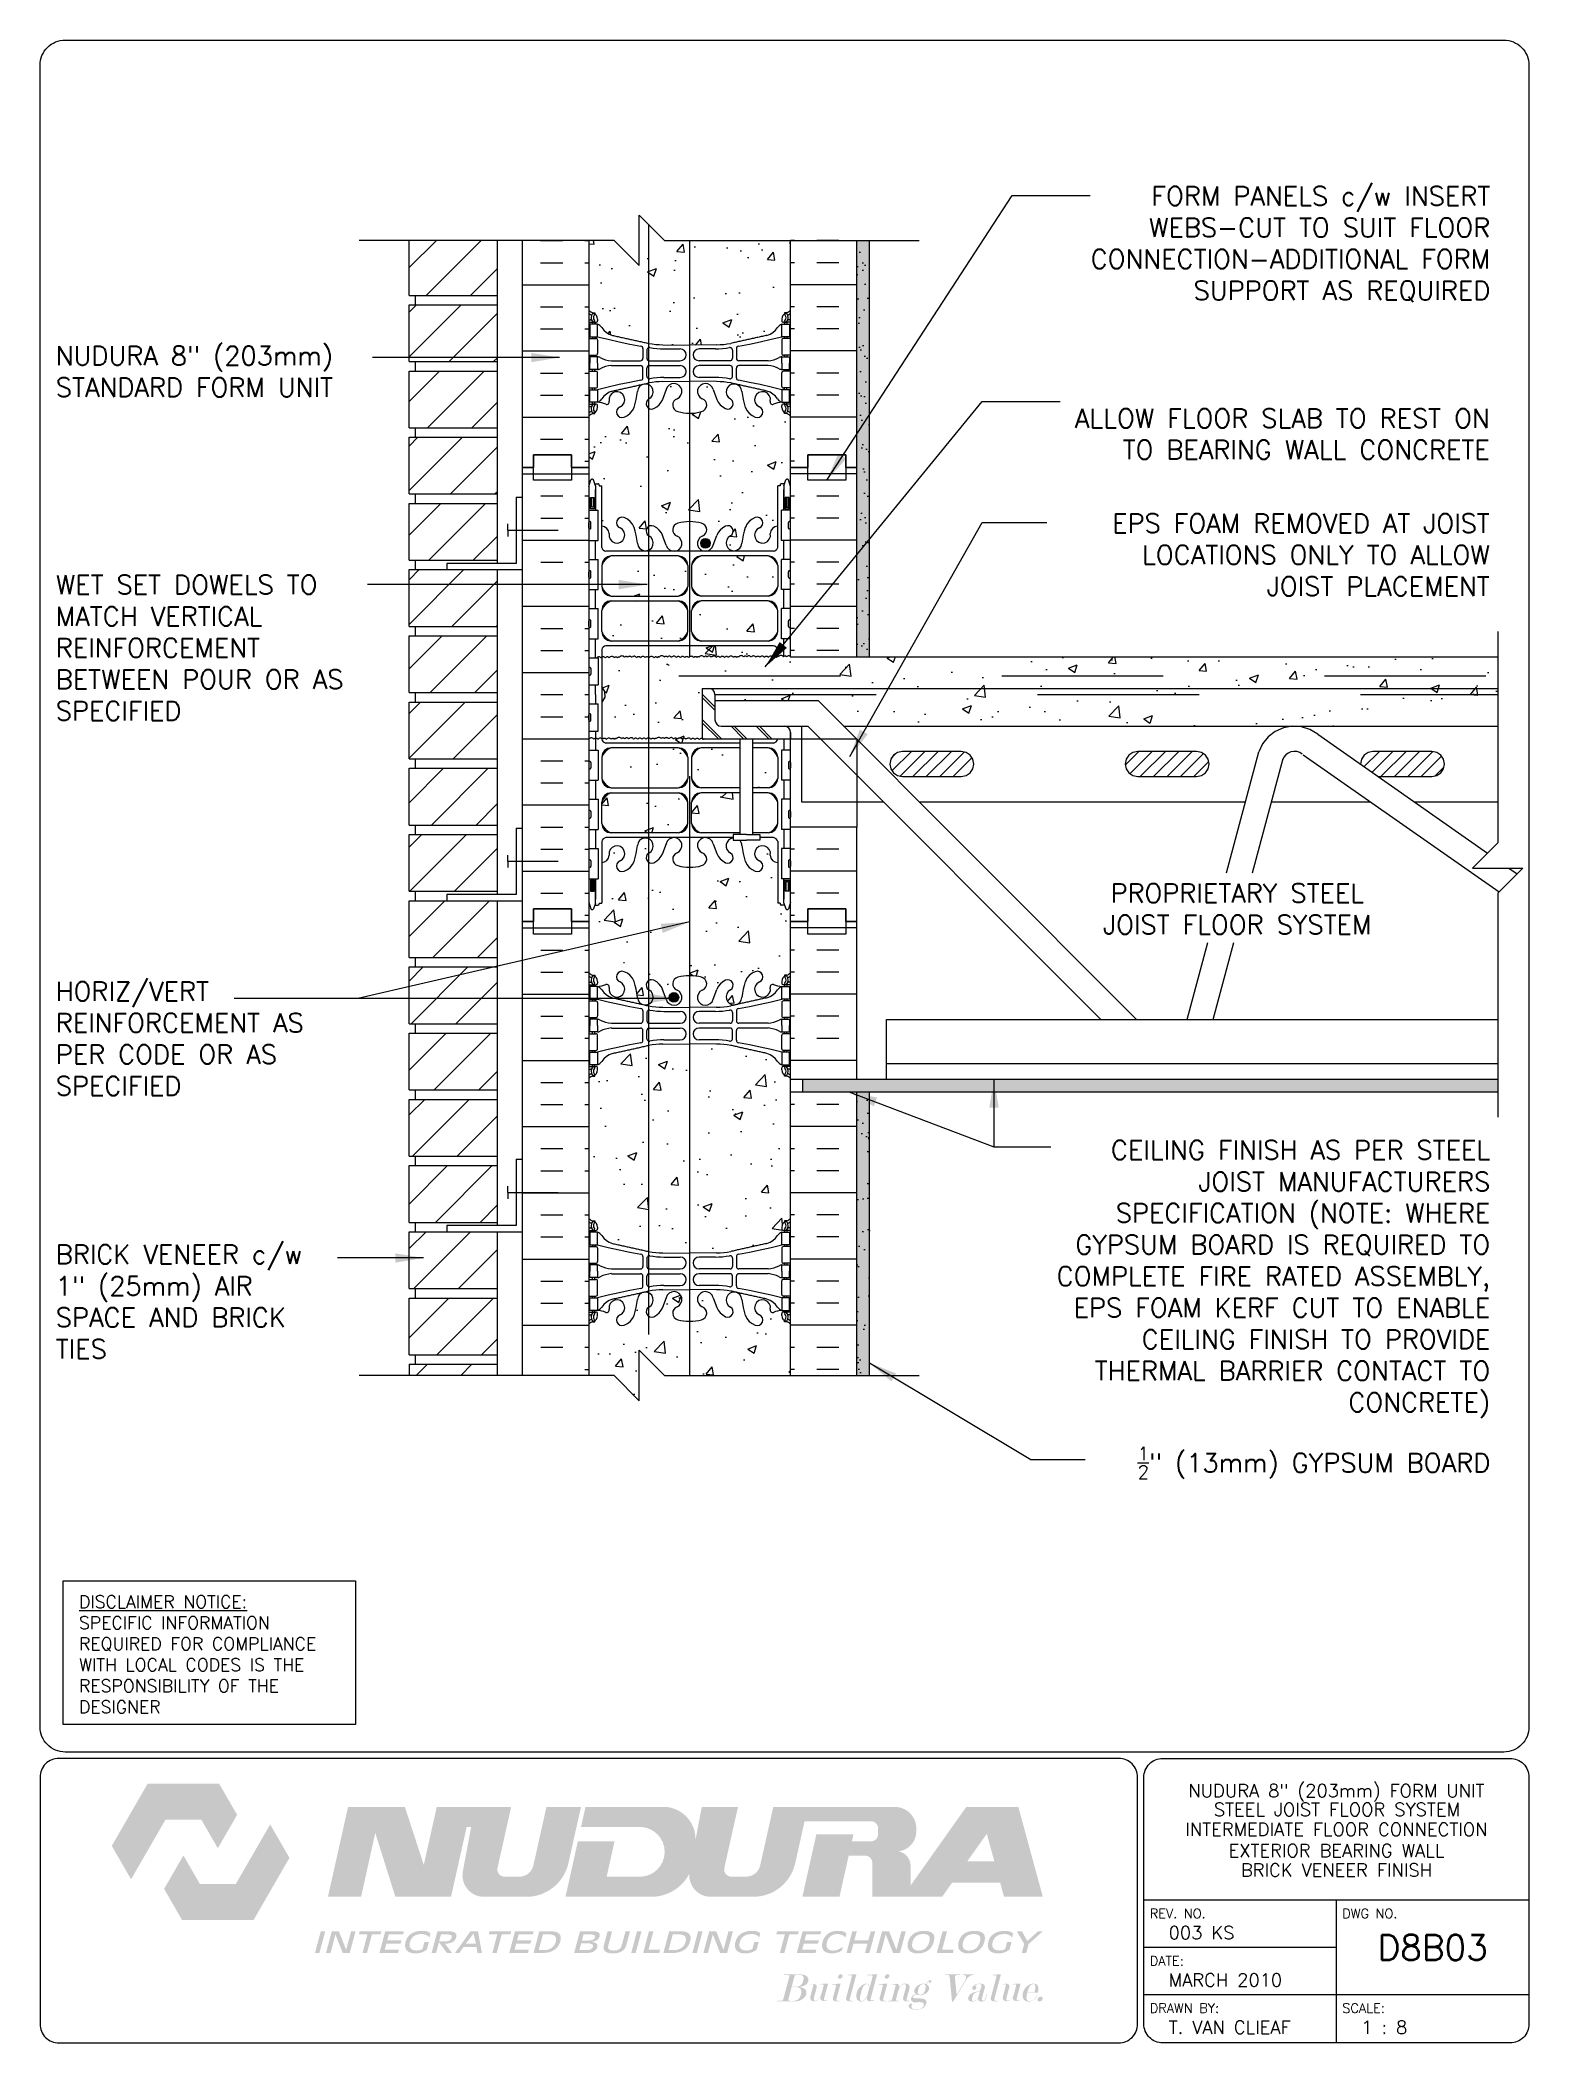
# Paper-space layout 'D8B03' of a CAD drawing. Header units: inches. Extents: x 0.42 to 7.8, y 0.49 to 10.41.
# The model-space entities are those that its viewports show. They can reach past a viewport. Long polylines and large blocks are cut down to what shows.
import ezdxf
from ezdxf.enums import TextEntityAlignment as Align

# ---------------------------------------------------------------- set-up
doc = ezdxf.new("R2010")
doc.units = ezdxf.units.IN
doc.header["$LTSCALE"] = 0.5
doc.header["$MEASUREMENT"] = 0
doc.linetypes.add('DASHED2', pattern=[0.375, 0.25, -0.125])
doc.linetypes.add('HIDDEN2', pattern=[0.1875, 0.125, -0.0625])
for name, color, linetype in [('HATCH', 12, 'Continuous'), ('Hidden2', 12, 'HIDDEN2'), ('line25', 2, 'Continuous'), ('LINE3', 3, 'Continuous'), ('LINE50', 5, 'Continuous'), ('LINE9', 9, 'Continuous'), ('LOGO', 7, 'Continuous'), ('TBK_LINE65', 3, 'Continuous'), ('TBK_TEXT', 4, 'Continuous'), ('TEXT', 4, 'Continuous'), ('Web_Edge', 9, 'Continuous')]:
    doc.layers.add(name, color=color, linetype=linetype)
doc.styles.add('DIM', font='romans.shx', dxfattribs={"width": 0.7})
doc.styles.add('ROMANS', font='romans.shx', dxfattribs={"height": 0.75})
doc.dimstyles.new('ext_12', dxfattribs={"dimscale": 12, "dimtxt": 0.075, "dimasz": 0.09375, "dimexe": 0.09375, "dimexo": 0.0625, "dimgap": 0.0625, "dimtad": 1, "dimdec": 1, "dimzin": 2, "dimdsep": 46, "dimlunit": 4, "dimtxsty": 'DIM', "dimcen": 0.09, "dimdle": 0.09375, "dimclrt": 4, "dimadec": 0, "dimazin": 0, "dimtfac": 1, "dimtdec": 1, "dimtmove": 2, "dimatfit": 3, "dimfxl": 1, "dimfrac": 2, "dimtolj": 1, "dimtzin": 0, "dimarcsym": 0})
pattern_1 = [(37.5, (82.5174, 13.4147), (-0.0314967, 0.963412), [0, -0.76, 0, -0.85, 0, -0.8125]), (7.5, (82.5174, 13.4147), (0.8848884, 1.411073), [0, -0.41, 0, -0.685, 0, -0.2625]), (327.5, (81.9024, 13.4147), (1.557071, 0.0028295), [0, -0.25, 0, -0.9, 0, -1.175]), (317.5, (81.9024, 13.4147), (1.503063, 0.438838), [0, -0.125, 0, -0.59, 0, -0.675])]
pattern_2 = [(50, (0, 0), (3.5863, -0.31376), [0.375, -4.125]), (355, (0, 0), (-0.693757, 3.76096), [0.3, -3.3]), (100.4514, (0.299, -0.026), (2.892544, 3.4472), [0.3187, -3.50571]), (46.1842, (0, 1), (5.336207, -0.827596), [0.5625, -6.1875]), (96.6356, (0.4447, 0.931), (4.67331, 4.87059), [0.47805, -5.25857]), (351.1842, (0, 1), (4.67331, 4.87059), [0.45, -4.95]), (21, (0.5, 0.75), (2.984535, -2.013094), [0.375, -4.125]), (326, (0.5, 0.75), (1.216577, 3.62575), [0.3, -3.3]), (71.4514, (0.7487, 0.5822), (4.201112, 1.612656), [0.3187, -3.50571]), (37.5, (0, 0), (0.0607993, 1.6644693), [0, -3.26, 0, -3.35, 0, -3.3125]), (7.5, (0, 0), (1.315348, 1.972059), [0, -1.91, 0, -3.185, 0, -1.2625]), (327.5, (-1.115, 0), (2.669112, -0.1127744), [0, -1.25, 0, -3.9, 0, -5.175]), (317.5, (-1.615, 0), (2.915931, 0.500525), [0, -1.625, 0, -2.59, 0, -3.675])]

psp = doc.layouts.new('D8B03')

# ---------------------------------------------------------------- texts
at = {"layer": 'TBK_TEXT', "color": 7, "style": 'ROMANS'}
for s, p in [('REV. NO.', (5.9215, 1.107)), ('DWG NO.', (6.876, 1.107)), ('DATE:', (5.9215, 0.8726)), ('DRAWN BY:', (5.9215, 0.6382)), ('SCALE:', (6.876, 0.6382))]:
    psp.add_text(s, height=0.04688, dxfattribs=at).set_placement(p)
at = {"layer": 'TEXT', "insert": (0.6134, 2.7065), "char_height": 0.0625, "width": 1.41371, "attachment_point": 1, "style": 'ROMANS'}
psp.add_mtext('{\\Fromans.shx|c1;\\LDISCLAIMER NOTICE:\\l\\PSPECIFIC INFORMATION REQUIRED FOR COMPLIANCE WITH LOCAL CODES IS THE RESPONSIBILITY OF THE DESIGNER}', dxfattribs=at)

msp = doc.modelspace()

# ---------------------------------------------------------------- texts
at = {"layer": 'TEXT', "char_height": 0.75, "style": 'ROMANS'}
for s, insert, width, attachment_point in [('\\A1;FORM PANELS c/w INSERT WEBS-CUT TO SUIT FLOOR CONNECTION-ADDITIONAL FORM SUPPORT AS REQUIRED', (226.75, 227.498), 19.5775, 6), ('NUDURA 8" (203mm) STANDARD FORM UNIT', (169.86, 222.448), 12.95276, 4), ('ALLOW FLOOR SLAB TO REST ON TO BEARING WALL CONCRETE', (226.733, 219.971), 18.08617, 6), ('EPS FOAM REMOVED AT JOIST LOCATIONS ONLY TO ALLOW JOIST PLACEMENT', (226.733, 215.182), 18.08617, 6), ('WET SET DOWELS TO MATCH VERTICAL REINFORCEMENT \\PBETWEEN POUR OR AS SPECIFIED', (169.86, 211.495), 12.95276, 4), ('PROPRIETARY STEEL \\PJOIST FLOOR SYSTEM', (216.719, 202.142), 19.5775, 2), ('HORIZ/VERT REINFORCEMENT AS PER CODE OR AS SPECIFIED', (169.86, 196.003), 13.05992, 4), ('CEILING FINISH AS PER STEEL JOIST MANUFACTURERS SPECIFICATION (NOTE: WHERE GYPSUM BOARD IS REQUIRED TO COMPLETE FIRE RATED ASSEMBLY, EPS FOAM KERF CUT TO ENABLE CEILING FINISH TO PROVIDE THERMAL BARRIER CONTACT TO CONCRETE)', (226.75, 186.459), 19.5775, 6), ('BRICK VENEER c/w 1" (25mm) AIR SPACE AND BRICK TIES', (169.86, 185.573), 11.57492, 4), ('\\A1;{\\H0.7x;\\S1/2;}" (13mm) GYPSUM BOARD', (226.75, 179.185), 19.5775, 6)]:
    msp.add_mtext(s, dxfattribs=dict(at, insert=insert, width=width, attachment_point=attachment_point))

# ---------------------------------------------------------------- blocks, each defined once
blk = doc.blocks.new('TITLEBLOCK-Tag')
at = {"style": 'ROMANS'}
for tag, height, p in [('TITLE_LINE_1', 0.065, (0.927, -0.1328)), ('TITLE_LINE_2', 0.065, (0.9294, -0.2258)), ('CENTRE-LINE-3', 0.065, (0.927, -0.3246)), ('TITLE_LINE_4', 0.065, (0.927, -0.4299)), ('TITLE_LINE_5', 0.065, (0.927, -0.526)), ('DWG', 0.125, (1.4043, -0.9102))]:
    blk.add_attdef(tag, text='', height=height, dxfattribs=at).set_placement(p, align=Align.MIDDLE_CENTER)
for tag, p in [('LATEST_REVISION', (0.0954, -0.8366)), ('REVISION_DATE', (0.0954, -1.071)), ('DRAWN_BY', (0.0954, -1.3053)), ('SCALE', (1.0499, -1.3053))]:
    blk.add_attdef(tag, text='', height=0.065, dxfattribs=at).set_placement(p, align=Align.MIDDLE_LEFT)

# ---------------------------------------------------------------- hatches: boundary and pattern name
at = {"layer": 'HATCH'}
h = msp.add_hatch(dxfattribs=at)
h.set_pattern_fill('AR-CONC', color=256, scale=0.5)
h.set_pattern_definition(pattern_2)
edge = h.paths.add_edge_path()
edge.add_line((199.002, 227.647), (194.002, 227.647))
edge.add_line((194.002, 227.647), (193.002, 228.647))
edge.add_line((193.002, 228.647), (193.002, 226.647))
edge.add_line((193.002, 226.647), (192.002, 227.647))
edge.add_line((192.002, 227.647), (191.002, 227.647))
edge.add_line((191.002, 227.647), (191.002, 224.874))
edge.add_arc((191.348, 225.235), 0.5, 226.21089, 246.42182)
edge.add_line((191.148, 224.777), (191.238, 224.777))
edge.add_line((191.238, 224.777), (191.238, 224.735))
edge.add_arc((191.098, 224.528), 0.25, 0, 55.9442, ccw=False)
edge.add_line((191.348, 224.528), (191.348, 224.46))
edge.add_arc((191.285, 224.46), 0.0625, -90, 0, ccw=False)
edge.add_line((191.285, 224.398), (191.238, 224.398))
edge.add_line((191.238, 224.398), (191.238, 224.328))
edge.add_line((191.238, 224.328), (191.343, 224.328))
edge.add_arc((191.22, 223.985), 0.364, 34.97751, 70.33874, ccw=False)
edge.add_arc((192.144, 224.596), 0.743, 212.79192, 253.81071)
edge.add_spline(control_points=[(191.936, 223.882), (193.374, 223.562)], knot_values=[0, 0, 1, 1], degree=1, periodic=0)
edge.add_arc((193.93, 226.494), 2.984, 259.25462, 270.09947)
edge.add_line((193.935, 223.51), (195.002, 223.494))
edge.add_line((195.002, 223.494), (196.068, 223.51))
edge.add_arc((196.074, 226.494), 2.984, 269.90053, 280.74538)
edge.add_spline(control_points=[(196.63, 223.562), (198.067, 223.882)], knot_values=[0, 0, 1, 1], degree=1, periodic=0)
edge.add_arc((197.86, 224.596), 0.743, 286.18929, 327.20808)
edge.add_arc((198.783, 223.985), 0.364, 109.66126, 145.02249, ccw=False)
edge.add_line((198.661, 224.328), (198.766, 224.328))
edge.add_line((198.766, 224.328), (198.766, 224.398))
edge.add_line((198.766, 224.398), (198.718, 224.398))
edge.add_arc((198.718, 224.46), 0.0625, 180, 270, ccw=False)
edge.add_line((198.656, 224.46), (198.656, 224.528))
edge.add_arc((198.906, 224.528), 0.25, 124.0558, 180, ccw=False)
edge.add_line((198.766, 224.735), (198.766, 224.777))
edge.add_line((198.766, 224.777), (198.856, 224.777))
edge.add_arc((198.656, 225.235), 0.5, 293.57818, 313.78911)
edge.add_line((199.002, 224.874), (199.002, 227.647))
h.paths.add_polyline_path([(199.002, 220.682, 0.088416), (198.856, 220.779), (198.766, 220.779), (198.766, 220.821, -0.249069), (198.656, 221.028), (198.656, 221.095, -0.414214), (198.718, 221.158), (198.766, 221.158), (198.766, 221.228), (198.661, 221.228, 0.085348), (198.331, 221.152, -0.669601), (198.199, 221.273, 2.087231), (197.765, 221.048, -1), (197.602, 220.639, -0.21345), (197.209, 221.028, -0.069923), (197.072, 221.672, 1.702394), (196.623, 221.36, -0.940793), (196.419, 220.976, -0.173075), (196.073, 221.343), (195.931, 221.73, 1.612474), (195.499, 221.37, -0.734872), (195.476, 220.859, -0.068475), (195.002, 220.797, -0.068475), (194.528, 220.859, -0.734872), (194.505, 221.37, 1.612474), (194.073, 221.73), (193.93, 221.343, -0.173075), (193.584, 220.976, -0.940793), (193.381, 221.36, 1.702394), (192.931, 221.672, -0.069923), (192.794, 221.028, -0.21345), (192.402, 220.639, -1), (192.239, 221.048, 2.087231), (191.805, 221.273, -0.669601), (191.672, 221.152, 0.085348), (191.343, 221.228), (191.238, 221.228), (191.238, 221.158), (191.285, 221.158, -0.414214), (191.348, 221.095), (191.348, 221.028, -0.249069), (191.238, 220.821), (191.238, 220.779), (191.148, 220.779, 0.088416), (191.002, 220.682), (191.002, 218.647), (191.002, 217.888), (191.087, 218.149, -0.6), (191.187, 218.149), (191.236, 217.999), (191.362, 217.999, -0.414214), (191.412, 217.949), (191.412, 217.919), (191.512, 217.919), (191.512, 216.317, -0.380397), (191.805, 216.022, 2.087231), (192.239, 216.247, -1), (192.402, 216.655, -0.21345), (192.794, 216.266, -0.069923), (192.931, 215.622, 1.702394), (193.381, 215.935, -0.940793), (193.584, 216.318, -0.173075), (193.93, 215.951), (194.073, 215.565, 1.612474), (194.505, 215.924, -0.734872), (194.528, 216.435, -0.068475), (195.002, 216.497, -0.068475), (195.476, 216.435, -0.734872), (195.499, 215.924, 1.612474), (195.931, 215.565), (196.073, 215.951, -0.173075), (196.419, 216.318, -0.940793), (196.623, 215.935, 1.702394), (197.072, 215.622, -0.069923), (197.209, 216.266, -0.21345), (197.602, 216.655, -1), (197.765, 216.247, 2.087231), (198.199, 216.022, -0.380392), (198.492, 216.317), (198.492, 217.919), (198.592, 217.919), (198.592, 217.949, -0.414214), (198.642, 217.999), (198.768, 217.999), (198.817, 218.149, -0.6), (198.917, 218.149), (199.002, 217.888), (199.002, 218.647)])
h.paths.add_polyline_path([(194.926, 214.761, 0.225652), (194.551, 215.136), (191.887, 215.136, 0.225652), (191.512, 214.761), (191.512, 213.921, 0.225652), (191.887, 213.546), (194.551, 213.546, 0.225652), (194.926, 213.921)])
h.paths.add_polyline_path([(194.926, 212.139), (194.926, 212.98, 0.225652), (194.551, 213.355), (191.887, 213.355, 0.225652), (191.512, 212.98), (191.512, 212.139, 0.225652), (191.887, 211.764), (194.551, 211.764, 0.225652)])
h.paths.add_polyline_path([(198.492, 212.98, 0.225652), (198.117, 213.355), (195.453, 213.355, 0.225652), (195.078, 212.98), (195.078, 212.139, 0.225652), (195.453, 211.764), (198.117, 211.764, 0.225652), (198.492, 212.139)])
h.paths.add_polyline_path([(198.492, 214.761, 0.225652), (198.117, 215.136), (195.453, 215.136, 0.225652), (195.078, 214.761), (195.078, 213.921, 0.225652), (195.453, 213.546), (198.117, 213.546, 0.225652), (198.492, 213.921)])
h.paths.add_polyline_path([(227.05, 211.138), (199.002, 211.138, 0.520567), (198.848, 211.138, 0.520567), (198.722, 211.138, 0.520567), (198.522, 211.138, 0.520567), (198.448, 211.115, 0.520567), (198.317, 211.115, 0.520567), (198.117, 211.115, 0.520567), (197.963, 211.115, 0.520567), (197.786, 211.115, 0.520567), (197.626, 211.115, 0.520567), (197.461, 211.143, 0.268314), (197.425, 211.133, 0.520567), (197.271, 211.133, 0.520567), (197.146, 211.133, 0.520567), (196.946, 211.133, 0.520567), (196.872, 211.11, 0.520567), (196.741, 211.11, 0.520567), (196.541, 211.11, 0.520567), (196.387, 211.11, 0.520567), (196.21, 211.11, 0.520567), (196.05, 211.11, 0.520567), (195.884, 211.139, 0.268314), (195.849, 211.128, 0.520567), (195.695, 211.128, 0.520567), (195.569, 211.128, 0.520567), (195.369, 211.128, 0.520567), (195.295, 211.106, 0.520567), (195.164, 211.106, 0.520567), (194.964, 211.106, 0.520567), (194.81, 211.106, 0.520567), (194.633, 211.106, 0.520567), (194.473, 211.106, 0.520567), (194.308, 211.134, 0.268314), (194.272, 211.124, 0.520567), (194.118, 211.124, 0.520567), (193.993, 211.124, 0.520567), (193.793, 211.124, 0.520567), (193.719, 211.101, 0.520567), (193.588, 211.101, 0.520567), (193.388, 211.101, 0.520567), (193.234, 211.101, 0.520567), (193.057, 211.101, 0.520567), (192.897, 211.101, 0.520567), (192.731, 211.13, 0.268314), (192.696, 211.119, 0.520567), (192.542, 211.119, 0.520567), (192.416, 211.119, 0.520567), (192.217, 211.119, 0.520567), (192.142, 211.096, 0.520567), (192.011, 211.096, 0.520567), (191.811, 211.096, 0.520567), (191.657, 211.096, 0.398029), (191.512, 211.126), (191.512, 209.96), (191.632, 209.76), (191.632, 209.647), (191.632, 209.535), (191.512, 209.335), (191.512, 207.893, -0.091153), (191.54, 207.866, -0.520567), (191.694, 207.866, -0.520567), (191.893, 207.866, -0.520567), (192.025, 207.866, -0.520567), (192.099, 207.889, -0.520567), (192.299, 207.889, -0.520567), (192.424, 207.889, -0.520567), (192.578, 207.889, -0.268314), (192.614, 207.899, -0.520567), (192.779, 207.87, -0.520567), (192.939, 207.87, -0.520567), (193.116, 207.87, -0.520567), (193.27, 207.87, -0.520567), (193.47, 207.87, -0.520567), (193.601, 207.87, -0.520567), (193.675, 207.893, -0.520567), (193.875, 207.893, -0.520567), (194.001, 207.893, -0.520567), (194.155, 207.893, -0.268314), (194.19, 207.904, -0.520567), (194.356, 207.875, -0.520567), (194.516, 207.875, -0.520567), (194.693, 207.875, -0.520567), (194.847, 207.875, -0.268314), (194.882, 207.885, -0.520567), (195.048, 207.857, -0.520567), (195.208, 207.857, -0.520567), (195.385, 207.857, -0.365715), (195.502, 207.888), (195.502, 209.888), (195.752, 209.888), (227.05, 209.888)])
h.paths.add_polyline_path([(198.492, 211.428, 0.268138), (198.331, 211.577), (191.673, 211.577, 0.268156), (191.512, 211.428), (191.512, 211.126, -0.398029), (191.657, 211.096, -0.520567), (191.811, 211.096, -0.520567), (192.011, 211.096, -0.520567), (192.142, 211.096, -0.520567), (192.217, 211.119, -0.520567), (192.416, 211.119, -0.520567), (192.542, 211.119, -0.520567), (192.696, 211.119, -0.268314), (192.731, 211.13, -0.520567), (192.897, 211.101, -0.520567), (193.057, 211.101, -0.520567), (193.234, 211.101, -0.520567), (193.388, 211.101, -0.520567), (193.588, 211.101, -0.520567), (193.719, 211.101, -0.520567), (193.793, 211.124, -0.520567), (193.993, 211.124, -0.520567), (194.118, 211.124, -0.520567), (194.272, 211.124, -0.268314), (194.308, 211.134, -0.520567), (194.473, 211.106, -0.520567), (194.633, 211.106, -0.520567), (194.81, 211.106, -0.520567), (194.964, 211.106, -0.520567), (195.164, 211.106, -0.520567), (195.295, 211.106, -0.520567), (195.369, 211.128, -0.520567), (195.569, 211.128, -0.520567), (195.695, 211.128, -0.520567), (195.849, 211.128, -0.268314), (195.884, 211.139, -0.520567), (196.05, 211.11, -0.520567), (196.21, 211.11, -0.520567), (196.387, 211.11, -0.520567), (196.541, 211.11, -0.520567), (196.741, 211.11, -0.520567), (196.872, 211.11, -0.520567), (196.946, 211.133, -0.520567), (197.146, 211.133, -0.520567), (197.271, 211.133, -0.520567), (197.425, 211.133, -0.268314), (197.461, 211.143, -0.520567), (197.626, 211.115, -0.520567), (197.786, 211.115, -0.520567), (197.963, 211.115, -0.520567), (198.117, 211.115, -0.520567), (198.317, 211.115, -0.520567), (198.448, 211.115, -0.316651), (198.492, 211.148)])
h.paths.add_polyline_path([(198.492, 207.866), (198.492, 207.888), (197.502, 207.888), (197.502, 207.718), (198.331, 207.718, 0.268138)])
h.paths.add_polyline_path([(197.002, 207.888), (195.57, 207.888, 0.091301), (195.539, 207.857, 0.129704), (195.502, 207.888), (195.502, 207.888), (195.502, 207.888, 0.365715), (195.385, 207.857, 0.520567), (195.208, 207.857, 0.520567), (195.048, 207.857, 0.520567), (194.882, 207.885, 0.268314), (194.847, 207.875, 0.520567), (194.693, 207.875, 0.520567), (194.516, 207.875, 0.520567), (194.356, 207.875, 0.520567), (194.19, 207.904, 0.268314), (194.155, 207.893, 0.520567), (194.001, 207.893, 0.520567), (193.875, 207.893, 0.520567), (193.675, 207.893, 0.520567), (193.601, 207.87, 0.520567), (193.47, 207.87, 0.520567), (193.27, 207.87, 0.520567), (193.116, 207.87, 0.520567), (192.939, 207.87, 0.520567), (192.779, 207.87, 0.520567), (192.614, 207.899, 0.268314), (192.578, 207.889, 0.520567), (192.424, 207.889, 0.520567), (192.299, 207.889, 0.520567), (192.099, 207.889, 0.520567), (192.025, 207.866, 0.520567), (191.893, 207.866, 0.520567), (191.694, 207.866, 0.520567), (191.54, 207.866, 0.091153), (191.512, 207.893), (191.512, 207.866, 0.268156), (191.673, 207.718), (197.002, 207.718)])
h.paths.add_polyline_path([(227.05, 209.638), (196.002, 209.638), (196.002, 209.388), (200.104, 209.388), (201.104, 208.388), (227.05, 208.388)], flags=17)
h.paths.add_polyline_path([(227.05, 209.888), (195.752, 209.888, -0.414214), (196.002, 209.638), (227.05, 209.638)], flags=17)
h.paths.add_polyline_path([(199.002, 200.647), (199.002, 201.407), (198.917, 201.146, -0.6), (198.817, 201.146), (198.768, 201.296), (198.642, 201.296, -0.414214), (198.592, 201.346), (198.592, 201.376), (198.492, 201.376), (198.492, 202.978, -0.380392), (198.199, 203.273, 2.087231), (197.765, 203.048, -1), (197.602, 202.639, -0.21345), (197.209, 203.028, -0.068226), (197.074, 203.656, 0.193411), (196.976, 203.869), (196.723, 203.869), (196.723, 203.953, 0.747522), (196.623, 203.36, -0.940793), (196.419, 202.976, -0.173075), (196.073, 203.343), (195.931, 203.73, 1.612474), (195.499, 203.37, -0.734872), (195.476, 202.859, -0.068475), (195.002, 202.797, -0.068475), (194.528, 202.859, -0.734872), (194.505, 203.37, 1.612474), (194.073, 203.73), (193.93, 203.343, -0.173075), (193.584, 202.976, -0.940793), (193.381, 203.36, 1.753171), (192.93, 203.656, -0.068226), (192.794, 203.028, -0.21345), (192.402, 202.639, -1), (192.239, 203.048, 2.087231), (191.805, 203.273, -0.380397), (191.512, 202.978), (191.512, 201.376), (191.412, 201.376), (191.412, 201.346, -0.414214), (191.362, 201.296), (191.236, 201.296), (191.187, 201.146, -0.6), (191.087, 201.146), (191.002, 201.407), (191.002, 200.647), (191.002, 198.613, 0.088416), (191.148, 198.516), (191.238, 198.516), (191.238, 198.474, -0.249069), (191.348, 198.267), (191.348, 198.199, -0.414214), (191.285, 198.137), (191.238, 198.137), (191.238, 198.067), (191.343, 198.067, 0.085348), (191.672, 198.142, -0.669601), (191.805, 198.022, 2.087231), (192.239, 198.247, -1), (192.402, 198.655, -0.21345), (192.794, 198.266, -0.068226), (192.93, 197.638, 1.753171), (193.381, 197.935, -0.940793), (193.584, 198.318, -0.173075), (193.93, 197.951), (194.073, 197.565, 1.612474), (194.505, 197.924, -0.734872), (194.528, 198.435, -0.068475), (195.002, 198.497, -0.068475), (195.476, 198.435, -0.734872), (195.499, 197.924, 1.612474), (195.931, 197.565), (196.073, 197.951, -0.173075), (196.419, 198.318, -0.940793), (196.623, 197.935, 1.753171), (197.074, 197.638, -0.068226), (197.209, 198.266, -0.21345), (197.602, 198.655, -1), (197.765, 198.247, 2.087231), (198.199, 198.022, -0.669601), (198.331, 198.142, 0.085348), (198.661, 198.067), (198.766, 198.067), (198.766, 198.137), (198.718, 198.137, -0.414214), (198.656, 198.199), (198.656, 198.267, -0.249069), (198.766, 198.474), (198.766, 198.516), (198.856, 198.516, 0.088416), (199.002, 198.613)])
h.paths.add_polyline_path([(194.926, 207.156, 0.225652), (194.551, 207.531), (191.887, 207.531, 0.225652), (191.512, 207.156), (191.512, 206.315, 0.225652), (191.887, 205.94), (194.551, 205.94, 0.225652), (194.926, 206.315)])
h.paths.add_polyline_path([(194.926, 205.374, 0.225652), (194.551, 205.749), (191.887, 205.749, 0.225652), (191.512, 205.374), (191.512, 204.533, 0.225652), (191.887, 204.158), (194.551, 204.158, 0.225652), (194.926, 204.533)])
h.paths.add_polyline_path([(197.002, 205.749), (195.453, 205.749, 0.225652), (195.078, 205.374), (195.078, 204.533, 0.225652), (195.453, 204.158), (197.002, 204.158)])
h.paths.add_polyline_path([(197.002, 207.531), (195.453, 207.531, 0.225652), (195.078, 207.156), (195.078, 206.315, 0.225652), (195.453, 205.94), (197.002, 205.94)])
h.paths.add_polyline_path([(198.492, 207.156, 0.225652), (198.117, 207.531), (197.502, 207.531), (197.502, 205.94), (198.117, 205.94, 0.225652), (198.492, 206.315)])
h.paths.add_polyline_path([(199.002, 184.682, 0.088416), (198.856, 184.779), (198.766, 184.779), (198.766, 184.821, -0.249069), (198.656, 185.028), (198.656, 185.095, -0.414214), (198.718, 185.158), (198.766, 185.158), (198.766, 185.228), (198.661, 185.228, 0.085348), (198.331, 185.152, -0.669601), (198.199, 185.273, 2.087231), (197.765, 185.048, -1), (197.602, 184.639, -0.21345), (197.209, 185.028, -0.069923), (197.072, 185.672, 1.702394), (196.623, 185.36, -0.940793), (196.419, 184.976, -0.173075), (196.073, 185.343), (195.931, 185.73, 1.612474), (195.499, 185.37, -0.734872), (195.476, 184.859, -0.068475), (195.002, 184.797, -0.068475), (194.528, 184.859, -0.734872), (194.505, 185.37, 1.612474), (194.073, 185.73), (193.93, 185.343, -0.173075), (193.584, 184.976, -0.940793), (193.381, 185.36, 1.702394), (192.931, 185.672, -0.069923), (192.794, 185.028, -0.21345), (192.402, 184.639, -1), (192.239, 185.048, 2.087231), (191.805, 185.273, -0.669601), (191.672, 185.152, 0.085348), (191.343, 185.228), (191.238, 185.228), (191.238, 185.158), (191.285, 185.158, -0.414214), (191.348, 185.095), (191.348, 185.028, -0.249069), (191.238, 184.821), (191.238, 184.779), (191.148, 184.779, 0.088416), (191.002, 184.682), (191.002, 182.647), (192.002, 182.647), (193.002, 181.647), (193.002, 183.647), (194.002, 182.647), (199.002, 182.647)])
h = msp.add_hatch(dxfattribs=at)
h.set_pattern_fill('ANSI31', color=256, scale=10, style=0)
h.set_pattern_definition([(45, (198.4393, 218.1473), (-0.883883, 0.883883), [])])
h.paths.add_polyline_path([(187.377, 227.647), (183.877, 227.647), (183.877, 225.468), (187.377, 225.468)])
h.paths.add_polyline_path([(187.377, 225.093), (183.877, 225.093), (183.877, 222.843), (187.377, 222.843)])
h.paths.add_polyline_path([(187.377, 222.468), (183.877, 222.468), (183.877, 220.218), (187.377, 220.218)])
h.paths.add_polyline_path([(187.377, 219.843), (183.877, 219.843), (183.877, 217.593), (187.377, 217.593)])
h.paths.add_polyline_path([(187.377, 217.218), (183.877, 217.218), (183.877, 214.968), (187.377, 214.968)])
h.paths.add_polyline_path([(187.377, 214.593), (185.367, 214.593), (183.877, 214.593), (183.877, 212.343), (187.377, 212.343)])
h.paths.add_polyline_path([(187.377, 211.968), (183.877, 211.968), (183.877, 209.718), (187.377, 209.718)])
h.paths.add_polyline_path([(187.377, 209.343), (183.877, 209.343), (183.877, 207.093), (187.377, 207.093)])
h.paths.add_polyline_path([(187.377, 206.718), (183.877, 206.718), (183.877, 204.468), (187.377, 204.468)])
h.paths.add_polyline_path([(187.377, 204.093), (183.877, 204.093), (183.877, 201.843), (187.377, 201.843)])
h.paths.add_polyline_path([(187.377, 201.468), (185.367, 201.468), (183.877, 201.468), (183.877, 199.218), (187.377, 199.218)])
h.paths.add_polyline_path([(187.377, 198.843), (183.877, 198.843), (183.877, 196.593), (187.377, 196.593)])
h.paths.add_polyline_path([(187.377, 196.218), (183.877, 196.218), (183.877, 193.968), (187.377, 193.968)])
h.paths.add_polyline_path([(187.377, 193.593), (183.877, 193.593), (183.877, 191.343), (187.377, 191.343)])
h.paths.add_polyline_path([(187.377, 190.968), (183.877, 190.968), (183.877, 188.718), (187.377, 188.718)])
h.paths.add_polyline_path([(187.377, 188.343), (183.877, 188.343), (183.877, 186.093), (187.377, 186.093)])
h.paths.add_polyline_path([(187.377, 185.718), (183.877, 185.718), (183.877, 183.468), (187.377, 183.468)])
h.paths.add_polyline_path([(187.377, 183.093), (183.877, 183.093), (183.877, 182.647), (187.377, 182.647)])
h = msp.add_hatch(dxfattribs=at)
h.set_pattern_fill('AR-SAND', color=256, scale=0.25, style=0)
h.set_pattern_definition([(37.5, (205.21163, 194.1809), (-0.0157483, 0.481706), [0, -0.38, 0, -0.425, 0, -0.40625]), (7.5, (205.21163, 194.1809), (0.442444, 0.705537), [0, -0.205, 0, -0.3425, 0, -0.13125]), (327.5, (204.90413, 194.1809), (0.7785355, 0.0014148), [0, -0.125, 0, -0.45, 0, -0.5875]), (317.5, (204.90413, 194.1809), (0.751532, 0.219419), [0, -0.0625, 0, -0.295, 0, -0.3375])])
h.paths.add_polyline_path([(202.127, 193.888), (201.627, 193.888), (201.627, 189.888), (201.627, 182.647), (202.127, 182.647)])
h.paths.add_polyline_path([(202.127, 227.647), (201.627, 227.647), (201.627, 225.888), (201.627, 211.138), (202.127, 211.138)])
h.paths.add_polyline_path([(227.05, 193.888), (227.05, 194.388), (199.502, 194.388), (199.502, 193.888)])
h = msp.add_hatch(dxfattribs=at)
h.set_pattern_fill('AR-SAND', color=256, scale=0.5, style=0)
h.set_pattern_definition(pattern_1)
h.paths.add_polyline_path([(202.127, 213.435), (201.627, 213.188), (201.627, 211.138), (202.127, 211.138)])
h.paths.add_polyline_path([(202.127, 218.284), (201.627, 218.037), (201.627, 213.188), (202.127, 213.435)])
h.paths.add_polyline_path([(202.127, 219.949), (201.627, 219.949), (201.627, 218.647), (201.627, 218.037), (202.127, 218.284)])
h.paths.add_polyline_path([(202.127, 227.647), (201.627, 227.647), (201.627, 219.949), (202.127, 219.949)])
h = msp.add_hatch(dxfattribs=at)
h.set_pattern_fill('INSUL', color=256, scale=7, style=0)
h.set_pattern_definition([(0, (-2735.1597, -196.3622), (0, 2.625), []), (0, (-2735.1597, -195.4872), (0, 2.625), [0.875, -0.875]), (0, (-2735.1597, -194.6122), (0, 2.625), [0.875, -0.875])])
h.paths.add_polyline_path([(188.377, 200.647), (188.814, 200.647), (188.814, 201.147), (190.314, 201.147), (190.314, 200.647), (191.002, 200.647), (191.002, 218.647), (190.314, 218.647), (190.314, 219.147), (188.814, 219.147), (188.814, 218.647), (188.377, 218.647)])
h = msp.add_hatch(dxfattribs=at)
h.set_pattern_fill('ANSI31', color=256, scale=3, style=0)
h.set_pattern_definition([(45, (213.64866, 206.63442), (-0.265165, 0.265165), [])])
h.paths.add_polyline_path([(215.102, 207.387), (212.77, 207.387, 1), (212.77, 206.388), (215.102, 206.388, 1)])
h.paths.add_polyline_path([(224.433, 207.387), (222.102, 207.387, 0.413962), (221.602, 206.888), (222.316, 206.388), (224.433, 206.388, 1)])
h.paths.add_polyline_path([(205.771, 207.387), (203.439, 207.387, 1), (203.439, 206.388), (205.771, 206.388, 1)])
h = msp.add_hatch(dxfattribs=at)
h.set_pattern_fill('INSUL', color=256, scale=7, style=0)
h.set_pattern_definition([(0, (-2735.1597, -214.3622), (0, 2.625), []), (0, (-2735.1597, -213.4872), (0, 2.625), [0.875, -0.875]), (0, (-2735.1597, -212.6122), (0, 2.625), [0.875, -0.875])])
h.paths.add_polyline_path([(188.377, 182.647), (188.814, 182.647), (188.814, 183.147), (190.314, 183.147), (190.314, 182.647), (191.002, 182.647), (191.002, 200.647), (190.314, 200.647), (190.314, 201.147), (188.814, 201.147), (188.814, 200.647), (188.377, 200.647)])
h = msp.add_hatch(dxfattribs=at)
h.set_pattern_fill('AR-CONC', color=256, scale=0.5)
h.set_pattern_definition(pattern_2)
edge = h.paths.add_edge_path()
edge.add_arc((198.656, 194.06), 0.5, 46.21089, 66.42182)
edge.add_line((198.856, 194.518), (198.766, 194.518))
edge.add_line((198.766, 194.518), (198.766, 194.56))
edge.add_arc((198.906, 194.767), 0.25, 180, 235.9442, ccw=False)
edge.add_line((198.656, 194.767), (198.656, 194.834))
edge.add_arc((198.718, 194.834), 0.0625, 90, 180, ccw=False)
edge.add_line((198.718, 194.897), (198.766, 194.897))
edge.add_line((198.766, 194.897), (198.766, 194.967))
edge.add_line((198.766, 194.967), (198.661, 194.967))
edge.add_arc((198.783, 195.309), 0.364, 214.97751, 250.33874, ccw=False)
edge.add_arc((197.86, 194.698), 0.743, 32.79192, 73.81071)
edge.add_spline(control_points=[(198.067, 195.412), (196.63, 195.733)], knot_values=[0, 0, 1, 1], degree=1, periodic=0)
edge.add_arc((196.074, 192.801), 2.984, 79.25462, 90.09947)
edge.add_line((196.068, 195.785), (195.002, 195.801))
edge.add_line((195.002, 195.801), (193.935, 195.785))
edge.add_arc((193.93, 192.801), 2.984, 89.90053, 100.74538)
edge.add_spline(control_points=[(193.374, 195.733), (191.936, 195.412)], knot_values=[0, 0, 1, 1], degree=1, periodic=0)
edge.add_arc((192.144, 194.698), 0.743, 106.18929, 147.20808)
edge.add_arc((191.22, 195.309), 0.364, 289.66126, 325.02249, ccw=False)
edge.add_line((191.343, 194.967), (191.238, 194.967))
edge.add_line((191.238, 194.967), (191.238, 194.897))
edge.add_line((191.238, 194.897), (191.285, 194.897))
edge.add_arc((191.285, 194.834), 0.0625, 0, 90, ccw=False)
edge.add_line((191.348, 194.834), (191.348, 194.767))
edge.add_arc((191.098, 194.767), 0.25, 304.0558, 360, ccw=False)
edge.add_line((191.238, 194.56), (191.238, 194.518))
edge.add_line((191.238, 194.518), (191.148, 194.518))
edge.add_arc((191.348, 194.06), 0.5, 113.57818, 133.78911)
edge.add_line((191.002, 194.421), (191.002, 188.874))
edge.add_arc((191.348, 189.235), 0.5, 226.21089, 246.42182)
edge.add_line((191.148, 188.777), (191.238, 188.777))
edge.add_line((191.238, 188.777), (191.238, 188.735))
edge.add_arc((191.098, 188.528), 0.25, 0, 55.9442, ccw=False)
edge.add_line((191.348, 188.528), (191.348, 188.46))
edge.add_arc((191.285, 188.46), 0.0625, -90, 0, ccw=False)
edge.add_line((191.285, 188.398), (191.238, 188.398))
edge.add_line((191.238, 188.398), (191.238, 188.328))
edge.add_line((191.238, 188.328), (191.343, 188.328))
edge.add_arc((191.22, 187.985), 0.364, 34.97751, 70.33874, ccw=False)
edge.add_arc((192.144, 188.596), 0.743, 212.79192, 253.81071)
edge.add_spline(control_points=[(191.936, 187.882), (193.374, 187.562)], knot_values=[0, 0, 1, 1], degree=1, periodic=0)
edge.add_arc((193.93, 190.494), 2.984, 259.25462, 270.09947)
edge.add_line((193.935, 187.51), (195.002, 187.494))
edge.add_line((195.002, 187.494), (196.068, 187.51))
edge.add_arc((196.074, 190.494), 2.984, 269.90053, 280.74538)
edge.add_spline(control_points=[(196.63, 187.562), (198.067, 187.882)], knot_values=[0, 0, 1, 1], degree=1, periodic=0)
edge.add_arc((197.86, 188.596), 0.743, 286.18929, 327.20808)
edge.add_arc((198.783, 187.985), 0.364, 109.66126, 145.02249, ccw=False)
edge.add_line((198.661, 188.328), (198.766, 188.328))
edge.add_line((198.766, 188.328), (198.766, 188.398))
edge.add_line((198.766, 188.398), (198.718, 188.398))
edge.add_arc((198.718, 188.46), 0.0625, 180, 270, ccw=False)
edge.add_line((198.656, 188.46), (198.656, 188.528))
edge.add_arc((198.906, 188.528), 0.25, 124.0558, 180, ccw=False)
edge.add_line((198.766, 188.735), (198.766, 188.777))
edge.add_line((198.766, 188.777), (198.856, 188.777))
edge.add_arc((198.656, 189.235), 0.5, 293.57818, 313.78911)
edge.add_line((199.002, 188.874), (199.002, 194.421))
h = msp.add_hatch(dxfattribs=at)
h.set_pattern_fill('AR-SAND', color=256, scale=0.5, style=0)
h.set_pattern_definition(pattern_1)
h.paths.add_polyline_path([(201.627, 191.103), (202.127, 190.154), (202.127, 193.888), (201.627, 193.888)])
h.paths.add_polyline_path([(201.627, 182.647), (202.127, 182.647), (202.127, 190.154), (201.627, 191.103)])
at = {"layer": 'LINE3'}
for points in [[(195.438, 215.637, 1), (195.813, 215.637, 1)], [(194.191, 197.637, 1), (194.566, 197.637, 1)]]:
    msp.add_hatch(color=256, dxfattribs=at).paths.add_polyline_path(points)

# ---------------------------------------------------------------- linework, layer by layer
at = {"layer": 'HATCH'}
for p, q in [((189.09, 227.638), (189.965, 227.638)), ((190.84, 227.638), (191.002, 227.638)), ((190.84, 227.638), (191.002, 227.638)), ((199.163, 227.638), (199.002, 227.638)), ((200.913, 227.638), (200.038, 227.638)), ((189.09, 226.763), (189.965, 226.763)), ((190.84, 226.763), (191.002, 226.763)), ((199.163, 226.763), (199.002, 226.763)), ((200.913, 226.763), (200.038, 226.763)), ((188.377, 225.888), (191.002, 225.888)), ((201.627, 225.888), (199.002, 225.888)), ((189.09, 225.013), (189.965, 225.013)), ((190.84, 225.013), (191.002, 225.013)), ((199.163, 225.013), (199.002, 225.013)), ((200.913, 225.013), (200.038, 225.013)), ((189.09, 224.138), (189.965, 224.138)), ((190.84, 224.138), (191.002, 224.138)), ((199.163, 224.138), (199.002, 224.138)), ((200.913, 224.138), (200.038, 224.138)), ((188.377, 223.263), (191.002, 223.263)), ((201.627, 223.263), (199.002, 223.263)), ((189.09, 222.388), (189.965, 222.388)), ((190.84, 222.388), (191.002, 222.388)), ((199.163, 222.388), (199.002, 222.388)), ((200.913, 222.388), (200.038, 222.388)), ((189.09, 221.513), (189.965, 221.513)), ((190.84, 221.513), (191.002, 221.513)), ((199.163, 221.513), (199.002, 221.513)), ((200.913, 221.513), (200.038, 221.513)), ((188.377, 220.638), (191.002, 220.638)), ((201.627, 220.638), (199.002, 220.638)), ((189.09, 219.763), (189.965, 219.763)), ((190.84, 219.763), (191.002, 219.763)), ((199.163, 219.763), (199.002, 219.763)), ((200.913, 219.763), (200.038, 219.763)), ((190.84, 218.888), (191.002, 218.888)), ((199.163, 218.888), (199.002, 218.888)), ((201.627, 218.388), (199.002, 218.388)), ((199.163, 217.513), (199.002, 217.513)), ((200.913, 217.513), (200.038, 217.513)), ((199.163, 216.638), (199.002, 216.638)), ((200.913, 216.638), (200.038, 216.638)), ((201.627, 215.763), (199.002, 215.763)), ((199.163, 214.888), (199.002, 214.888)), ((200.913, 214.888), (200.038, 214.888)), ((199.163, 214.013), (199.002, 214.013)), ((200.913, 214.013), (200.038, 214.013)), ((201.627, 213.138), (199.002, 213.138)), ((199.163, 212.263), (199.002, 212.263)), ((200.913, 212.263), (200.038, 212.263)), ((199.163, 211.388), (199.002, 211.388)), ((200.913, 211.388), (200.038, 211.388)), ((195.502, 209.652), (196.002, 209.152)), ((195.502, 209.527), (196.002, 209.027)), ((195.502, 208.652), (196.266, 207.888)), ((195.502, 208.527), (196.141, 207.888)), ((196.641, 208.388), (197.141, 207.888)), ((196.766, 208.388), (197.266, 207.888)), ((197.641, 208.388), (198.141, 207.888)), ((197.766, 208.388), (198.266, 207.888)), ((199.163, 204.388), (199.002, 204.388)), ((200.913, 204.388), (200.038, 204.388)), ((200.913, 204.388), (200.038, 204.388)), ((199.163, 203.513), (199.002, 203.513)), ((200.913, 203.513), (200.038, 203.513)), ((201.627, 202.638), (199.002, 202.638)), ((199.163, 201.763), (199.002, 201.763)), ((200.913, 201.763), (200.038, 201.763)), ((199.163, 200.888), (199.002, 200.888)), ((201.627, 200.388), (199.002, 200.388)), ((199.163, 199.513), (199.002, 199.513)), ((200.913, 199.513), (200.038, 199.513)), ((199.163, 198.638), (199.002, 198.638)), ((200.913, 198.638), (200.038, 198.638)), ((201.627, 197.763), (199.002, 197.763)), ((199.163, 196.888), (199.002, 196.888)), ((200.913, 196.888), (200.038, 196.888)), ((199.163, 196.013), (199.002, 196.013)), ((200.913, 196.013), (200.038, 196.013)), ((201.627, 195.138), (199.002, 195.138)), ((199.163, 193.388), (199.002, 193.388)), ((200.913, 193.388), (200.038, 193.388)), ((201.627, 192.513), (199.002, 192.513)), ((199.163, 191.638), (199.002, 191.638)), ((200.913, 191.638), (200.038, 191.638)), ((199.163, 190.763), (199.002, 190.763)), ((200.913, 190.763), (200.038, 190.763)), ((201.627, 189.888), (199.002, 189.888)), ((199.163, 189.013), (199.002, 189.013)), ((200.913, 189.013), (200.038, 189.013)), ((199.163, 188.138), (199.002, 188.138)), ((200.913, 188.138), (200.038, 188.138)), ((201.627, 187.263), (199.002, 187.263)), ((199.163, 186.388), (199.002, 186.388)), ((200.913, 186.388), (200.038, 186.388)), ((199.163, 185.513), (199.002, 185.513)), ((200.913, 185.513), (200.038, 185.513)), ((201.627, 184.638), (199.002, 184.638)), ((199.163, 183.763), (199.002, 183.763)), ((200.913, 183.763), (200.038, 183.763)), ((199.163, 182.888), (199.002, 182.888)), ((200.913, 182.888), (200.038, 182.888))]:
    msp.add_line(p, q, dxfattribs=at)
for points in [[(192.696, 211.119, 0.520567), (192.542, 211.119, 0.520567), (192.416, 211.119, 0.520567), (192.217, 211.119, 0.520567), (192.142, 211.096, 0.520567), (192.011, 211.096, 0.520567), (191.811, 211.096, 0.520567), (191.657, 211.096, 0.520567), (191.48, 211.096, 0.496459), (191.325, 211.102, 0.496459)], [(194.272, 211.124, 0.520567), (194.118, 211.124, 0.520567), (193.993, 211.124, 0.520567), (193.793, 211.124, 0.520567), (193.719, 211.101, 0.520567), (193.588, 211.101, 0.520567), (193.388, 211.101, 0.520567), (193.234, 211.101, 0.520567), (193.057, 211.101, 0.520567), (192.897, 211.101, 0.520567), (192.731, 211.13, 0.268314), (192.696, 211.119, 0.268314)], [(195.849, 211.128, 0.520567), (195.695, 211.128, 0.520567), (195.569, 211.128, 0.520567), (195.369, 211.128, 0.520567), (195.295, 211.106, 0.520567), (195.164, 211.106, 0.520567), (194.964, 211.106, 0.520567), (194.81, 211.106, 0.520567), (194.633, 211.106, 0.520567), (194.473, 211.106, 0.520567), (194.308, 211.134, 0.268314), (194.272, 211.124, 0.268314)], [(197.425, 211.133, 0.520567), (197.271, 211.133, 0.520567), (197.146, 211.133, 0.520567), (196.946, 211.133, 0.520567), (196.872, 211.11, 0.520567), (196.741, 211.11, 0.520567), (196.541, 211.11, 0.520567), (196.387, 211.11, 0.520567), (196.21, 211.11, 0.520567), (196.05, 211.11, 0.520567), (195.884, 211.139, 0.268314), (195.849, 211.128, 0.268314)], [(199.002, 211.138, 0.520567), (198.848, 211.138, 0.520567), (198.722, 211.138, 0.520567), (198.522, 211.138, 0.520567), (198.448, 211.115, 0.520567), (198.317, 211.115, 0.520567), (198.117, 211.115, 0.520567), (197.963, 211.115, 0.520567), (197.786, 211.115, 0.520567), (197.626, 211.115, 0.520567), (197.461, 211.143, 0.268314), (197.425, 211.133, 0.268314)], [(192.578, 207.889, 0.520567), (192.424, 207.889, 0.520567), (192.299, 207.889, 0.520567), (192.099, 207.889, 0.520567), (192.025, 207.866, 0.520567), (191.893, 207.866, 0.520567), (191.694, 207.866, 0.520567), (191.54, 207.866, 0.520567), (191.363, 207.866, 0.520567), (191.203, 207.866, 0.520567), (191.037, 207.894, 0.268314), (191.002, 207.884, 0.268314)], [(194.155, 207.893, 0.520567), (194.001, 207.893, 0.520567), (193.875, 207.893, 0.520567), (193.675, 207.893, 0.520567), (193.601, 207.87, 0.520567), (193.47, 207.87, 0.520567), (193.27, 207.87, 0.520567), (193.116, 207.87, 0.520567), (192.939, 207.87, 0.520567), (192.779, 207.87, 0.520567), (192.614, 207.899, 0.268314), (192.578, 207.889, 0.268314)], [(194.847, 207.875, 0.520567), (194.693, 207.875, 0.520567), (194.516, 207.875, 0.520567), (194.356, 207.875, 0.520567), (194.19, 207.904, 0.268314), (194.155, 207.893)], [(195.57, 207.888, 0.091301), (195.539, 207.857, 0.520567), (195.385, 207.857, 0.520567), (195.208, 207.857, 0.520567), (195.048, 207.857, 0.520567), (194.882, 207.885, 0.268314), (194.847, 207.875)]]:
    msp.add_lwpolyline(points, format="xyb", dxfattribs=at)
at = {"layer": 'Hidden2', "linetype": 'HIDDEN2'}
for p, q in [((194.577, 210.388), (227.05, 210.388)), ((196.002, 209.638), (227.05, 209.638))]:
    msp.add_line(p, q, dxfattribs=at)
at = {"layer": 'Hidden2'}
for p, q in [((199.002, 204.388), (199.002, 207.888)), ((199.002, 207.888), (201.627, 207.888)), ((201.627, 207.888), (201.627, 204.388))]:
    msp.add_line(p, q, dxfattribs=at)
at = {"layer": 'line25'}
for p, q in [((183.877, 225.468), (183.877, 227.647)), ((187.377, 214.843), (187.377, 227.647)), ((191.002, 227.647), (191.002, 218.647)), ((199.002, 218.647), (199.002, 227.647)), ((183.877, 225.468), (187.377, 225.468)), ((183.877, 222.843), (183.877, 225.093)), ((183.877, 225.093), (187.377, 225.093)), ((184.127, 225.093), (184.127, 225.468)), ((183.877, 222.843), (187.377, 222.843)), ((183.877, 220.218), (183.877, 222.468)), ((183.877, 222.468), (187.377, 222.468)), ((184.127, 222.468), (184.127, 222.843)), ((187.377, 214.843), (187.377, 221.718)), ((183.877, 220.218), (187.377, 220.218)), ((184.127, 219.843), (184.127, 220.218)), ((183.877, 219.843), (187.377, 219.843)), ((183.877, 217.593), (183.877, 219.843)), ((191.002, 218.647), (191.002, 200.647)), ((199.002, 211.138), (199.002, 218.647)), ((183.877, 217.593), (187.377, 217.593)), ((184.127, 217.218), (184.127, 217.593)), ((183.877, 214.968), (183.877, 217.218)), ((183.877, 217.218), (187.377, 217.218)), ((191.002, 216.952), (191.367, 216.952)), ((191.367, 215.752), (191.367, 216.952)), ((199.002, 216.952), (198.637, 216.952)), ((198.637, 215.752), (198.637, 216.952)), ((191.002, 215.752), (191.367, 215.752)), ((199.002, 215.752), (198.637, 215.752)), ((183.877, 214.968), (187.377, 214.968)), ((183.877, 214.593), (187.377, 214.593)), ((183.877, 212.343), (183.877, 214.593)), ((184.127, 214.593), (184.127, 214.968)), ((187.377, 201.718), (187.377, 214.593)), ((191.002, 215.002), (191.367, 215.002)), ((191.367, 213.802), (191.367, 215.002)), ((199.002, 215.002), (198.637, 215.002)), ((198.637, 213.802), (198.637, 215.002)), ((191.002, 213.802), (191.367, 213.802)), ((199.002, 213.802), (198.637, 213.802)), ((191.002, 213.052), (191.367, 213.052)), ((191.367, 211.852), (191.367, 213.052)), ((199.002, 213.052), (198.637, 213.052)), ((198.637, 211.852), (198.637, 213.052)), ((183.877, 212.343), (187.377, 212.343)), ((184.127, 211.968), (184.127, 212.343)), ((183.877, 211.968), (187.377, 211.968)), ((183.877, 209.718), (183.877, 211.968)), ((191.002, 211.852), (191.367, 211.852)), ((199.002, 211.852), (198.637, 211.852)), ((191.002, 211.102), (191.367, 211.102)), ((191.367, 211.102), (191.367, 210.022)), ((199.002, 211.138), (227.05, 211.138)), ((183.877, 209.718), (187.377, 209.718)), ((184.127, 209.343), (184.127, 209.718)), ((191.002, 210.022), (191.367, 210.022)), ((195.502, 209.888), (195.502, 207.888)), ((195.502, 209.888), (195.752, 209.888)), ((196.002, 209.638), (196.002, 208.638)), ((183.877, 209.343), (187.377, 209.343)), ((183.877, 207.093), (183.877, 209.343)), ((191.002, 209.272), (191.367, 209.272)), ((191.367, 208.192), (191.367, 209.272)), ((191.002, 208.192), (191.367, 208.192)), ((196.252, 208.388), (198.752, 208.388)), ((199.002, 208.138), (199.002, 207.888)), ((199.002, 207.888), (199.002, 208.138)), ((191.002, 207.442), (191.367, 207.442)), ((191.367, 207.442), (191.367, 206.242)), ((195.502, 207.888), (199.002, 207.888)), ((197.002, 204.096), (197.002, 207.888)), ((197.502, 204.096), (197.502, 207.888)), ((199.002, 207.442), (198.637, 207.442)), ((198.637, 207.442), (198.637, 206.242)), ((183.877, 207.093), (187.377, 207.093)), ((183.877, 204.468), (183.877, 206.718)), ((183.877, 206.718), (187.377, 206.718)), ((184.127, 206.718), (184.127, 207.093)), ((191.002, 206.242), (191.367, 206.242)), ((199.002, 206.242), (198.637, 206.242)), ((191.002, 205.492), (191.367, 205.492)), ((191.367, 205.492), (191.367, 204.292)), ((199.002, 205.492), (198.637, 205.492)), ((198.637, 205.492), (198.637, 204.292)), ((183.877, 204.468), (187.377, 204.468)), ((183.877, 201.843), (183.877, 204.093)), ((183.877, 204.093), (187.377, 204.093)), ((184.127, 204.093), (184.127, 204.468)), ((191.002, 204.292), (191.367, 204.292)), ((199.002, 204.292), (198.637, 204.292)), ((199.002, 200.647), (199.002, 204.388)), ((201.627, 204.388), (199.002, 204.388)), ((191.002, 203.542), (191.367, 203.542)), ((191.367, 203.542), (191.367, 202.342)), ((199.002, 203.542), (198.637, 203.542)), ((198.637, 203.542), (198.637, 202.342)), ((183.877, 201.843), (187.377, 201.843)), ((184.127, 201.468), (184.127, 201.843)), ((191.002, 202.342), (191.367, 202.342)), ((199.002, 202.342), (198.637, 202.342)), ((183.877, 199.218), (183.877, 201.468)), ((183.877, 201.468), (187.377, 201.468)), ((187.377, 188.593), (187.377, 201.468)), ((191.002, 200.647), (191.002, 182.647)), ((199.002, 182.647), (199.002, 200.647)), ((183.877, 199.218), (187.377, 199.218)), ((183.877, 198.843), (187.377, 198.843)), ((183.877, 196.593), (183.877, 198.843)), ((184.127, 198.843), (184.127, 199.218)), ((183.877, 196.593), (187.377, 196.593)), ((183.877, 193.968), (183.877, 196.218)), ((183.877, 196.218), (187.377, 196.218)), ((184.127, 196.218), (184.127, 196.593)), ((183.877, 193.968), (187.377, 193.968)), ((184.127, 193.593), (184.127, 193.968)), ((199.48, 194.388), (199.48, 193.888)), ((183.877, 191.343), (183.877, 193.593)), ((183.877, 193.593), (187.377, 193.593)), ((183.877, 191.343), (187.377, 191.343)), ((183.877, 188.718), (183.877, 190.968)), ((183.877, 190.968), (187.377, 190.968)), ((184.127, 190.968), (184.127, 191.343)), ((183.877, 188.718), (187.377, 188.718)), ((183.877, 186.093), (183.877, 188.343)), ((183.877, 188.343), (187.377, 188.343)), ((184.127, 188.343), (184.127, 188.718)), ((187.377, 182.647), (187.377, 188.343)), ((183.877, 186.093), (187.377, 186.093)), ((184.127, 185.718), (184.127, 186.093)), ((183.877, 185.718), (187.377, 185.718)), ((183.877, 183.468), (183.877, 185.718)), ((183.877, 183.468), (187.377, 183.468)), ((184.127, 183.093), (184.127, 183.468)), ((183.877, 183.093), (183.877, 182.647)), ((183.877, 183.093), (187.377, 183.093))]:
    msp.add_line(p, q, dxfattribs=at)
for points in [[(197.252, 204.096), (196.723, 204.096), (196.723, 203.869), (197.252, 203.869)], [(197.252, 204.096), (197.78, 204.096), (197.78, 203.869), (197.521, 203.869)], [(197.521, 203.869), (197.252, 203.869)]]:
    msp.add_lwpolyline(points, dxfattribs=at)
for centre, start, end in [((195.752, 209.638), 0, 90), ((196.252, 208.638), 180, 270), ((198.752, 208.138), 0, 90)]:
    msp.add_arc(centre, 0.25, start, end, dxfattribs=at)
at = {"layer": 'LINE3'}
for p, q in [((193.362, 228.287), (193.362, 184.274)), ((194.99, 227.647), (194.99, 211.133)), ((194.99, 206.409), (194.99, 182.647))]:
    msp.add_line(p, q, dxfattribs=at)
for centre in [(195.626, 215.637), (194.378, 197.637)]:
    msp.add_circle(centre, 0.188, dxfattribs=at)
at = {"layer": 'LINE50'}
for p, q in [((188.377, 218.647), (188.377, 227.647)), ((201.627, 218.647), (201.627, 227.647)), ((188.377, 200.647), (188.377, 218.647)), ((188.377, 200.647), (188.377, 218.647)), ((201.627, 211.138), (201.627, 218.647)), ((201.627, 200.647), (201.627, 204.388)), ((188.377, 182.647), (188.377, 200.647)), ((188.377, 182.647), (188.377, 200.647)), ((188.377, 182.647), (188.377, 200.647)), ((201.627, 194.388), (201.627, 200.647)), ((201.627, 182.647), (201.627, 193.888))]:
    msp.add_line(p, q, dxfattribs=at)
for points in [[(188.377, 218.647), (188.814, 218.647), (188.814, 219.147), (190.314, 219.147), (190.314, 218.647), (191.002, 218.647)], [(191.002, 218.647), (190.314, 218.647), (190.314, 219.147), (188.814, 219.147), (188.814, 218.647), (188.377, 218.647)], [(201.627, 218.647), (201.189, 218.647), (201.189, 219.147), (199.689, 219.147), (199.689, 218.647), (199.002, 218.647)], [(199.002, 218.647), (199.689, 218.647), (199.689, 219.147), (201.189, 219.147), (201.189, 218.647), (201.627, 218.647)], [(188.377, 200.647), (188.814, 200.647), (188.814, 201.147), (190.314, 201.147), (190.314, 200.647), (191.002, 200.647)], [(191.002, 200.647), (190.314, 200.647), (190.314, 201.147), (188.814, 201.147), (188.814, 200.647), (188.377, 200.647)], [(201.627, 200.647), (201.189, 200.647), (201.189, 201.147), (199.689, 201.147), (199.689, 200.647), (199.002, 200.647)], [(199.002, 200.647), (199.689, 200.647), (199.689, 201.147), (201.189, 201.147), (201.189, 200.647), (201.627, 200.647)]]:
    msp.add_lwpolyline(points, dxfattribs=at)
at = {"layer": 'LINE9'}
for p, q in [((193.002, 226.647), (193.002, 228.647)), ((193.002, 228.647), (194.002, 227.647)), ((192.002, 227.647), (181.897, 227.647)), ((192.002, 227.647), (193.002, 226.647)), ((194.002, 227.647), (204.106, 227.647)), ((202.127, 211.138), (202.127, 227.647)), ((188.117, 217.468), (188.367, 217.468)), ((188.117, 217.468), (188.117, 214.843)), ((187.784, 216.156), (187.784, 216.406)), ((187.784, 216.156), (189.784, 216.156)), ((187.784, 216.156), (187.784, 215.906)), ((191.002, 216.242), (191.002, 216.462)), ((191.002, 216.407), (191.002, 216.407)), ((191.002, 216.297), (191.002, 216.297)), ((191.042, 216.502), (191.042, 216.502)), ((191.042, 216.202), (191.042, 216.202)), ((191.082, 216.242), (191.082, 216.462)), ((198.922, 216.242), (198.922, 216.462)), ((198.962, 216.502), (198.962, 216.502)), ((198.962, 216.202), (198.962, 216.202)), ((199.002, 216.242), (199.002, 216.462)), ((199.002, 216.407), (199.002, 216.407)), ((199.002, 216.297), (199.002, 216.297)), ((188.117, 214.843), (185.367, 214.843)), ((185.367, 214.843), (185.367, 214.593)), ((185.367, 214.593), (188.367, 214.593)), ((191.002, 214.292), (191.002, 214.512)), ((191.002, 214.457), (191.002, 214.457)), ((191.042, 214.552), (191.042, 214.552)), ((191.082, 214.292), (191.082, 214.512)), ((198.922, 214.292), (198.922, 214.512)), ((198.962, 214.552), (198.962, 214.552)), ((199.002, 214.292), (199.002, 214.512)), ((199.002, 214.457), (199.002, 214.457)), ((191.002, 214.347), (191.002, 214.347)), ((191.042, 214.252), (191.042, 214.252)), ((198.962, 214.252), (198.962, 214.252)), ((199.002, 214.347), (199.002, 214.347)), ((191.002, 212.342), (191.002, 212.562)), ((191.002, 212.507), (191.002, 212.507)), ((191.002, 212.397), (191.002, 212.397)), ((191.042, 212.602), (191.042, 212.602)), ((191.042, 212.302), (191.042, 212.302)), ((191.082, 212.342), (191.082, 212.562)), ((198.922, 212.342), (198.922, 212.562)), ((198.962, 212.602), (198.962, 212.602)), ((198.962, 212.302), (198.962, 212.302)), ((199.002, 212.342), (199.002, 212.562)), ((199.002, 212.507), (199.002, 212.507)), ((199.002, 212.397), (199.002, 212.397)), ((191.002, 210.672), (191.002, 210.452)), ((191.002, 210.617), (191.002, 210.617)), ((191.002, 210.507), (191.002, 210.507)), ((191.042, 210.712), (191.042, 210.712)), ((191.082, 210.672), (191.082, 210.452)), ((191.042, 210.412), (191.042, 210.412)), ((195.752, 209.888), (227.05, 209.888)), ((191.002, 208.622), (191.002, 208.842)), ((191.042, 208.882), (191.042, 208.882)), ((191.082, 208.622), (191.082, 208.842)), ((200.104, 209.388), (196.002, 209.388)), ((200.104, 209.388), (212.729, 196.763)), ((191.002, 208.787), (191.002, 208.787)), ((191.002, 208.677), (191.002, 208.677)), ((191.042, 208.582), (191.042, 208.582)), ((198.752, 208.388), (199.689, 208.388)), ((199.439, 208.388), (199.439, 205.388)), ((199.689, 208.388), (211.314, 196.763)), ((201.104, 208.388), (227.05, 208.388)), ((217.843, 208.388), (219.343, 208.388)), ((219.908, 208.074), (226.644, 203.357)), ((205.771, 207.387), (203.439, 207.387)), ((215.102, 207.387), (212.77, 207.387)), ((216.286, 202.576), (217.569, 207.365)), ((219.334, 207.255), (227.103, 201.816)), ((224.433, 207.387), (222.102, 207.387)), ((191.002, 206.952), (191.002, 206.732)), ((191.002, 206.897), (191.002, 206.897)), ((191.002, 206.787), (191.002, 206.787)), ((191.042, 206.992), (191.042, 206.992)), ((191.042, 206.692), (191.042, 206.692)), ((191.082, 206.952), (191.082, 206.732)), ((198.922, 206.952), (198.922, 206.732)), ((198.962, 206.992), (198.962, 206.992)), ((198.962, 206.692), (198.962, 206.692)), ((199.002, 206.952), (199.002, 206.732)), ((199.002, 206.897), (199.002, 206.897)), ((199.002, 206.787), (199.002, 206.787)), ((217.321, 202.576), (218.535, 207.106)), ((203.439, 206.388), (205.771, 206.388)), ((212.77, 206.388), (215.102, 206.388)), ((222.316, 206.388), (224.433, 206.388)), ((191.002, 205.002), (191.002, 204.782)), ((191.002, 204.947), (191.002, 204.947)), ((191.082, 205.002), (191.082, 204.782)), ((198.922, 205.002), (198.922, 204.782)), ((199.002, 205.002), (199.002, 204.782)), ((199.002, 204.947), (199.002, 204.947)), ((199.439, 205.388), (202.689, 205.388)), ((204.104, 205.388), (217.04, 205.388)), ((218.075, 205.388), (222.001, 205.388)), ((223.745, 205.388), (227.05, 205.388)), ((188.117, 204.343), (188.367, 204.343)), ((188.117, 204.343), (188.117, 201.718)), ((191.002, 204.837), (191.002, 204.837)), ((191.042, 204.742), (191.042, 204.742)), ((198.962, 204.742), (198.962, 204.742)), ((199.002, 204.837), (199.002, 204.837)), ((187.784, 203.031), (187.784, 203.281)), ((187.784, 203.031), (187.784, 202.781)), ((187.784, 203.031), (189.784, 203.031)), ((191.002, 203.052), (191.002, 202.832)), ((191.002, 202.997), (191.002, 202.997)), ((191.002, 202.887), (191.002, 202.887)), ((191.042, 203.092), (191.042, 203.092)), ((191.042, 202.792), (191.042, 202.792)), ((191.082, 203.052), (191.082, 202.832)), ((198.922, 203.052), (198.922, 202.832)), ((198.962, 203.092), (198.962, 203.092)), ((198.962, 202.792), (198.962, 202.792)), ((199.002, 203.052), (199.002, 202.832)), ((199.002, 202.997), (199.002, 202.997)), ((199.002, 202.887), (199.002, 202.887)), ((227.494, 202.763), (227.821, 202.534)), ((188.117, 201.718), (185.367, 201.718)), ((185.367, 201.718), (185.367, 201.468)), ((185.367, 201.468), (188.367, 201.468)), ((214.729, 196.763), (215.546, 199.812)), ((215.764, 196.763), (216.581, 199.812)), ((202.814, 196.763), (227.05, 196.763)), ((202.814, 194.388), (202.814, 196.763)), ((202.814, 195.013), (227.05, 195.013)), ((199.002, 194.388), (227.05, 194.388)), ((199.002, 193.888), (227.05, 193.888)), ((202.127, 182.647), (202.127, 193.888)), ((188.117, 191.218), (188.367, 191.218)), ((188.117, 191.218), (188.117, 188.593)), ((187.784, 189.906), (187.784, 190.156)), ((187.784, 189.906), (187.784, 189.656)), ((187.784, 189.906), (189.784, 189.906)), ((188.117, 188.593), (185.367, 188.593)), ((185.367, 188.593), (185.367, 188.343)), ((185.367, 188.343), (188.367, 188.343)), ((193.002, 181.647), (193.002, 183.647)), ((193.002, 183.647), (194.002, 182.647)), ((192.002, 182.647), (181.897, 182.647)), ((192.002, 182.647), (193.002, 181.647)), ((194.002, 182.647), (204.106, 182.647))]:
    msp.add_line(p, q, dxfattribs=at)
at = {"layer": 'LINE9', "linetype": 'DASHED2', "ltscale": 0.15}
for points in [[(190.314, 218.647), (190.314, 218.647), (190.314, 218.147), (188.814, 218.147), (188.814, 218.647), (188.814, 218.647)], [(201.189, 218.647), (201.189, 218.647), (201.189, 218.147), (199.689, 218.147), (199.689, 218.647), (199.689, 218.647)], [(190.314, 200.647), (190.314, 200.647), (190.314, 200.147), (188.814, 200.147), (188.814, 200.647), (188.814, 200.647)], [(201.189, 200.647), (201.189, 200.647), (201.189, 200.147), (199.689, 200.147), (199.689, 200.647), (199.689, 200.647)]]:
    msp.add_lwpolyline(points, dxfattribs=at)
at = {"layer": 'LINE9'}
msp.add_lwpolyline([(227.05, 212.138), (227.05, 203.763), (226.05, 202.763), (228.05, 202.763), (227.05, 201.763), (227.05, 192.888)], dxfattribs=at)
for centre, radius, start, end in [((191.042, 216.462), 0.04, 90, 180), ((191.042, 216.242), 0.04, 180, 270), ((191.042, 216.462), 0.04, 360, 90), ((191.042, 216.242), 0.04, 270, 0), ((198.962, 216.462), 0.04, 90, 180), ((198.962, 216.242), 0.04, 180, 270), ((198.962, 216.462), 0.04, 0, 90), ((198.962, 216.242), 0.04, 270, 0), ((191.042, 214.512), 0.04, 90, 180), ((191.042, 214.512), 0.04, 360, 90), ((198.962, 214.512), 0.04, 90, 180), ((198.962, 214.512), 0.04, 0, 90), ((191.042, 214.292), 0.04, 180, 270), ((191.042, 214.292), 0.04, 270, 0), ((198.962, 214.292), 0.04, 180, 270), ((198.962, 214.292), 0.04, 270, 0), ((191.042, 212.562), 0.04, 90, 180), ((191.042, 212.342), 0.04, 180, 270), ((191.042, 212.562), 0.04, 360, 90), ((191.042, 212.342), 0.04, 270, 0), ((198.962, 212.562), 0.04, 90, 180), ((198.962, 212.342), 0.04, 180, 270), ((198.962, 212.562), 0.04, 0, 90), ((198.962, 212.342), 0.04, 270, 0), ((191.042, 210.672), 0.04, 90, 180), ((191.042, 210.452), 0.04, 180, 270), ((191.042, 210.672), 0.04, 0, 90), ((191.042, 210.452), 0.04, 270, 0), ((191.042, 208.842), 0.04, 90, 180), ((191.042, 208.842), 0.04, 360, 90), ((191.042, 208.622), 0.04, 180, 270), ((191.042, 208.622), 0.04, 270, 0), ((218.991, 206.887), 1.5, 52.32191, 161.43483), ((203.439, 206.888), 0.5, 90, 270), ((205.771, 206.888), 0.5, 270, 90), ((212.77, 206.888), 0.5, 90, 270), ((215.102, 206.888), 0.5, 270, 90), ((218.991, 206.887), 0.5, 52.32191, 161.43483), ((222.102, 206.888), 0.5, 90, 179.95076), ((224.433, 206.888), 0.5, 270, 90), ((191.042, 206.952), 0.04, 90, 180), ((191.042, 206.732), 0.04, 180, 270), ((191.042, 206.952), 0.04, 0, 90), ((191.042, 206.732), 0.04, 270, 0), ((198.962, 206.952), 0.04, 90, 180), ((198.962, 206.732), 0.04, 180, 270), ((198.962, 206.952), 0.04, 360, 90), ((198.962, 206.732), 0.04, 270, 0), ((191.042, 205.002), 0.04, 90, 180), ((191.042, 205.002), 0.04, 0, 90), ((198.962, 205.002), 0.04, 90, 180), ((198.962, 205.002), 0.04, 360, 90), ((191.042, 204.782), 0.04, 180, 270), ((191.042, 204.782), 0.04, 270, 0), ((198.962, 204.782), 0.04, 180, 270), ((198.962, 204.782), 0.04, 270, 0), ((191.042, 203.052), 0.04, 90, 180), ((191.042, 202.832), 0.04, 180, 270), ((191.042, 203.052), 0.04, 0, 90), ((191.042, 202.832), 0.04, 270, 0), ((198.962, 203.052), 0.04, 90, 180), ((198.962, 202.832), 0.04, 180, 270), ((198.962, 203.052), 0.04, 360, 90), ((198.962, 202.832), 0.04, 270, 0)]:
    msp.add_arc(centre, radius, start, end, dxfattribs=at)
at = {"layer": 'Web_Edge'}
for p, q in [((191.148, 224.777), (191.238, 224.777)), ((191.238, 224.777), (191.238, 224.735)), ((198.856, 224.777), (198.766, 224.777)), ((198.766, 224.777), (198.766, 224.735)), ((191.002, 224.498), (191.08, 224.498)), ((191.002, 224.398), (191.285, 224.398)), ((191.148, 224.398), (191.148, 224.328)), ((191.238, 224.398), (191.238, 224.328)), ((191.348, 224.528), (191.348, 224.46)), ((198.656, 224.528), (198.656, 224.46)), ((199.002, 224.398), (198.718, 224.398)), ((198.766, 224.398), (198.766, 224.328)), ((198.856, 224.398), (198.856, 224.328)), ((199.002, 224.498), (198.924, 224.498)), ((191.002, 223.758), (191.285, 223.758)), ((191.148, 223.828), (191.148, 223.758)), ((191.238, 223.828), (191.238, 223.758)), ((191.348, 223.695), (191.348, 223.16)), ((193.15, 223.358), (193.15, 222.973)), ((193.302, 223.296), (193.302, 222.973)), ((193.935, 223.51), (195.002, 223.494)), ((193.983, 223.342), (194.629, 223.342)), ((196.068, 223.51), (195.002, 223.494)), ((196.021, 223.342), (195.374, 223.342)), ((196.701, 223.296), (196.701, 222.973)), ((196.854, 223.358), (196.854, 222.973)), ((198.656, 223.695), (198.656, 223.16)), ((199.002, 223.758), (198.718, 223.758)), ((198.766, 223.828), (198.766, 223.758)), ((198.856, 223.828), (198.856, 223.758)), ((191.002, 223.098), (191.285, 223.098)), ((191.002, 222.458), (191.285, 222.458)), ((191.148, 223.098), (191.148, 223.028)), ((191.148, 222.458), (191.148, 222.528)), ((191.238, 223.098), (191.238, 223.028)), ((191.238, 222.458), (191.238, 222.528)), ((191.348, 221.86), (191.348, 222.395)), ((191.896, 222.872), (193.05, 222.873)), ((191.896, 222.683), (193.05, 222.683)), ((193.15, 222.198), (193.15, 222.583)), ((193.302, 222.26), (193.302, 222.583)), ((193.402, 222.873), (194.629, 222.873)), ((193.402, 222.683), (194.629, 222.683)), ((196.601, 222.873), (195.374, 222.873)), ((196.601, 222.683), (195.374, 222.683)), ((196.701, 222.26), (196.701, 222.583)), ((196.854, 222.198), (196.854, 222.583)), ((198.108, 222.872), (196.954, 222.873)), ((198.108, 222.683), (196.954, 222.683)), ((198.656, 221.86), (198.656, 222.395)), ((199.002, 223.098), (198.718, 223.098)), ((199.002, 222.458), (198.718, 222.458)), ((198.766, 223.098), (198.766, 223.028)), ((198.766, 222.458), (198.766, 222.528)), ((198.856, 223.098), (198.856, 223.028)), ((198.856, 222.458), (198.856, 222.528)), ((191.002, 221.798), (191.285, 221.798)), ((191.148, 221.728), (191.148, 221.798)), ((191.238, 221.728), (191.238, 221.798)), ((194.073, 221.73), (193.93, 221.343)), ((193.935, 222.046), (195.002, 222.062)), ((193.983, 222.214), (194.629, 222.214)), ((196.068, 222.046), (195.002, 222.062)), ((196.021, 222.214), (195.374, 222.214)), ((195.931, 221.73), (196.073, 221.343)), ((199.002, 221.798), (198.718, 221.798)), ((198.766, 221.728), (198.766, 221.798)), ((198.856, 221.728), (198.856, 221.798)), ((191.002, 221.158), (191.285, 221.158)), ((191.002, 221.058), (191.08, 221.058)), ((191.148, 221.158), (191.148, 221.228)), ((191.148, 220.779), (191.238, 220.779)), ((191.238, 221.158), (191.238, 221.228)), ((191.238, 220.779), (191.238, 220.821)), ((191.348, 221.028), (191.348, 221.095)), ((198.656, 221.028), (198.656, 221.095)), ((199.002, 221.158), (198.718, 221.158)), ((198.766, 221.158), (198.766, 221.228)), ((198.766, 220.779), (198.766, 220.821)), ((198.856, 220.779), (198.766, 220.779)), ((198.856, 221.158), (198.856, 221.228)), ((199.002, 221.058), (198.924, 221.058)), ((191.002, 217.888), (191.087, 218.149)), ((191.262, 217.919), (191.187, 218.149)), ((191.236, 217.999), (191.362, 217.999)), ((191.262, 217.919), (191.262, 216.952)), ((191.402, 217.949), (191.402, 217.949)), ((191.412, 217.949), (191.412, 217.949)), ((191.412, 217.949), (191.412, 217.919)), ((191.412, 217.919), (191.512, 217.919)), ((191.512, 215.472), (191.512, 217.919)), ((198.592, 217.919), (198.492, 217.919)), ((198.492, 215.472), (198.492, 217.919)), ((198.592, 217.949), (198.592, 217.949)), ((198.592, 217.949), (198.592, 217.919)), ((198.768, 217.999), (198.642, 217.999)), ((198.742, 217.919), (198.817, 218.149)), ((198.742, 217.919), (198.742, 216.952)), ((199.002, 217.888), (198.917, 218.149)), ((198.331, 215.324), (191.673, 215.324)), ((194.073, 215.565), (193.93, 215.951)), ((195.931, 215.565), (196.073, 215.951)), ((191.512, 214.761), (191.512, 213.921)), ((194.551, 215.136), (191.887, 215.136)), ((194.926, 214.761), (194.926, 213.921)), ((195.078, 214.762), (195.078, 213.921)), ((198.117, 215.136), (195.453, 215.136)), ((198.492, 214.761), (198.492, 213.921)), ((191.512, 212.139), (191.512, 212.98)), ((191.887, 213.546), (194.551, 213.546)), ((191.887, 213.355), (194.551, 213.355)), ((194.926, 212.139), (194.926, 212.98)), ((195.078, 212.138), (195.078, 212.979)), ((198.117, 213.546), (195.453, 213.546)), ((198.117, 213.355), (195.453, 213.355)), ((198.492, 212.139), (198.492, 212.98)), ((191.512, 211.428), (191.512, 207.866)), ((198.331, 211.577), (191.673, 211.577)), ((194.551, 211.764), (191.887, 211.764)), ((198.117, 211.764), (195.453, 211.764)), ((198.492, 211.428), (198.492, 211.148)), ((191.632, 209.76), (191.512, 209.96)), ((191.632, 209.76), (191.512, 209.96)), ((191.632, 209.647), (191.632, 209.76)), ((191.632, 209.647), (191.632, 209.76)), ((191.632, 209.647), (191.632, 209.535)), ((191.632, 209.647), (191.632, 209.535)), ((191.632, 209.535), (191.512, 209.335)), ((191.632, 209.535), (191.512, 209.335)), ((197.002, 207.718), (191.673, 207.718)), ((194.551, 207.531), (191.887, 207.531)), ((197.002, 207.531), (195.453, 207.531)), ((198.331, 207.718), (197.502, 207.718)), ((198.117, 207.531), (197.502, 207.531)), ((198.492, 207.888), (198.492, 207.866)), ((191.512, 207.156), (191.512, 206.315)), ((194.926, 207.156), (194.926, 206.315)), ((195.078, 207.156), (195.078, 206.316)), ((198.492, 207.156), (198.492, 206.315)), ((191.887, 205.94), (194.551, 205.94)), ((191.887, 205.749), (194.551, 205.749)), ((197.002, 205.94), (195.453, 205.94)), ((197.002, 205.749), (195.453, 205.749)), ((198.117, 205.94), (197.502, 205.94)), ((198.117, 205.749), (197.502, 205.749)), ((191.512, 204.533), (191.512, 205.374)), ((194.926, 204.533), (194.926, 205.374)), ((195.078, 204.532), (195.078, 205.373)), ((198.492, 204.533), (198.492, 205.374)), ((194.551, 204.158), (191.887, 204.158)), ((197.002, 204.158), (195.453, 204.158)), ((198.117, 204.158), (197.502, 204.158)), ((191.512, 203.823), (191.512, 201.376)), ((196.723, 203.971), (191.673, 203.971)), ((194.073, 203.73), (193.93, 203.343)), ((195.931, 203.73), (196.073, 203.343)), ((198.331, 203.971), (197.78, 203.971)), ((198.492, 203.823), (198.492, 201.376)), ((191.262, 201.376), (191.262, 202.342)), ((198.742, 201.376), (198.742, 202.342)), ((191.002, 201.407), (191.087, 201.146)), ((191.262, 201.376), (191.187, 201.146)), ((191.236, 201.296), (191.362, 201.296)), ((191.412, 201.376), (191.512, 201.376)), ((191.412, 201.376), (191.412, 201.346)), ((191.412, 201.346), (191.412, 201.346)), ((198.592, 201.376), (198.492, 201.376)), ((198.592, 201.376), (198.592, 201.346)), ((198.592, 201.346), (198.592, 201.346)), ((198.768, 201.296), (198.642, 201.296)), ((198.742, 201.376), (198.817, 201.146)), ((199.002, 201.407), (198.917, 201.146)), ((191.148, 198.516), (191.238, 198.516)), ((191.238, 198.516), (191.238, 198.474)), ((198.856, 198.516), (198.766, 198.516)), ((198.766, 198.516), (198.766, 198.474)), ((191.002, 198.237), (191.08, 198.237)), ((191.002, 198.137), (191.285, 198.137)), ((191.148, 198.137), (191.148, 198.067)), ((191.238, 198.137), (191.238, 198.067)), ((191.348, 198.267), (191.348, 198.199)), ((194.073, 197.565), (193.93, 197.951)), ((195.931, 197.565), (196.073, 197.951)), ((198.656, 198.267), (198.656, 198.199)), ((199.002, 198.137), (198.718, 198.137)), ((198.766, 198.137), (198.766, 198.067)), ((198.856, 198.137), (198.856, 198.067)), ((199.002, 198.237), (198.924, 198.237)), ((191.002, 197.497), (191.285, 197.497)), ((191.148, 197.567), (191.148, 197.497)), ((191.238, 197.567), (191.238, 197.497)), ((191.348, 197.434), (191.348, 196.899)), ((193.15, 197.097), (193.15, 196.712)), ((193.302, 197.035), (193.302, 196.712)), ((193.935, 197.249), (195.002, 197.233)), ((193.983, 197.081), (194.629, 197.081)), ((196.068, 197.249), (195.002, 197.233)), ((196.021, 197.081), (195.374, 197.081)), ((196.701, 197.035), (196.701, 196.712)), ((196.854, 197.097), (196.854, 196.712)), ((198.656, 197.434), (198.656, 196.899)), ((199.002, 197.497), (198.718, 197.497)), ((198.766, 197.567), (198.766, 197.497)), ((198.856, 197.567), (198.856, 197.497)), ((191.002, 196.837), (191.285, 196.837)), ((191.002, 196.197), (191.285, 196.197)), ((191.148, 196.837), (191.148, 196.767)), ((191.148, 196.197), (191.148, 196.267)), ((191.238, 196.837), (191.238, 196.767)), ((191.238, 196.197), (191.238, 196.267)), ((191.348, 195.599), (191.348, 196.134)), ((191.896, 196.611), (193.05, 196.612)), ((191.896, 196.422), (193.05, 196.421)), ((193.15, 195.937), (193.15, 196.321)), ((193.302, 195.999), (193.302, 196.321)), ((193.402, 196.612), (194.629, 196.612)), ((193.402, 196.421), (194.629, 196.421)), ((196.601, 196.612), (195.374, 196.612)), ((196.601, 196.421), (195.374, 196.421)), ((196.701, 195.999), (196.701, 196.321)), ((196.854, 195.937), (196.854, 196.321)), ((198.108, 196.611), (196.954, 196.612)), ((198.108, 196.422), (196.954, 196.421)), ((198.656, 195.599), (198.656, 196.134)), ((199.002, 196.837), (198.718, 196.837)), ((199.002, 196.197), (198.718, 196.197)), ((198.766, 196.837), (198.766, 196.767)), ((198.766, 196.197), (198.766, 196.267)), ((198.856, 196.837), (198.856, 196.767)), ((198.856, 196.197), (198.856, 196.267)), ((191.002, 195.537), (191.285, 195.537)), ((191.148, 195.467), (191.148, 195.537)), ((191.238, 195.467), (191.238, 195.537)), ((193.935, 195.785), (195.002, 195.801)), ((193.983, 195.953), (194.629, 195.953)), ((196.068, 195.785), (195.002, 195.801)), ((196.021, 195.953), (195.374, 195.953)), ((199.002, 195.537), (198.718, 195.537)), ((198.766, 195.467), (198.766, 195.537)), ((198.856, 195.467), (198.856, 195.537)), ((191.002, 194.897), (191.285, 194.897)), ((191.002, 194.797), (191.08, 194.797)), ((191.148, 194.897), (191.148, 194.967)), ((191.238, 194.897), (191.238, 194.967)), ((191.238, 194.518), (191.238, 194.56)), ((191.348, 194.767), (191.348, 194.834)), ((198.656, 194.767), (198.656, 194.834)), ((199.002, 194.897), (198.718, 194.897)), ((198.766, 194.897), (198.766, 194.967)), ((198.766, 194.518), (198.766, 194.56)), ((198.856, 194.897), (198.856, 194.967)), ((199.002, 194.797), (198.924, 194.797)), ((191.148, 194.518), (191.238, 194.518)), ((198.856, 194.518), (198.766, 194.518)), ((191.002, 188.498), (191.08, 188.498)), ((191.002, 188.398), (191.285, 188.398)), ((191.148, 188.777), (191.238, 188.777)), ((191.148, 188.398), (191.148, 188.328)), ((191.238, 188.777), (191.238, 188.735)), ((191.238, 188.398), (191.238, 188.328)), ((191.348, 188.528), (191.348, 188.46)), ((198.656, 188.528), (198.656, 188.46)), ((199.002, 188.398), (198.718, 188.398)), ((198.856, 188.777), (198.766, 188.777)), ((198.766, 188.777), (198.766, 188.735)), ((198.766, 188.398), (198.766, 188.328)), ((198.856, 188.398), (198.856, 188.328)), ((199.002, 188.498), (198.924, 188.498)), ((191.002, 187.758), (191.285, 187.758)), ((191.148, 187.828), (191.148, 187.758)), ((191.238, 187.828), (191.238, 187.758)), ((191.348, 187.695), (191.348, 187.16)), ((193.935, 187.51), (195.002, 187.494)), ((196.068, 187.51), (195.002, 187.494)), ((198.656, 187.695), (198.656, 187.16)), ((199.002, 187.758), (198.718, 187.758)), ((198.766, 187.828), (198.766, 187.758)), ((198.856, 187.828), (198.856, 187.758)), ((191.002, 187.098), (191.285, 187.098)), ((191.148, 187.098), (191.148, 187.028)), ((191.238, 187.098), (191.238, 187.028)), ((191.896, 186.872), (193.05, 186.873)), ((191.896, 186.683), (193.05, 186.683)), ((193.15, 187.358), (193.15, 186.973)), ((193.302, 187.296), (193.302, 186.973)), ((193.402, 186.873), (194.629, 186.873)), ((193.402, 186.683), (194.629, 186.683)), ((193.983, 187.342), (194.629, 187.342)), ((196.021, 187.342), (195.374, 187.342)), ((196.601, 186.873), (195.374, 186.873)), ((196.601, 186.683), (195.374, 186.683)), ((196.701, 187.296), (196.701, 186.973)), ((196.854, 187.358), (196.854, 186.973)), ((198.108, 186.872), (196.954, 186.873)), ((198.108, 186.683), (196.954, 186.683)), ((199.002, 187.098), (198.718, 187.098)), ((198.766, 187.098), (198.766, 187.028)), ((198.856, 187.098), (198.856, 187.028)), ((191.002, 186.458), (191.285, 186.458)), ((191.148, 186.458), (191.148, 186.528)), ((191.238, 186.458), (191.238, 186.528)), ((191.348, 185.86), (191.348, 186.395)), ((193.15, 186.198), (193.15, 186.583)), ((193.302, 186.26), (193.302, 186.583)), ((193.935, 186.046), (195.002, 186.062)), ((193.983, 186.214), (194.629, 186.214)), ((196.068, 186.046), (195.002, 186.062)), ((196.021, 186.214), (195.374, 186.214)), ((196.701, 186.26), (196.701, 186.583)), ((196.854, 186.198), (196.854, 186.583)), ((198.656, 185.86), (198.656, 186.395)), ((199.002, 186.458), (198.718, 186.458)), ((198.766, 186.458), (198.766, 186.528)), ((198.856, 186.458), (198.856, 186.528)), ((191.002, 185.798), (191.285, 185.798)), ((191.002, 185.158), (191.285, 185.158)), ((191.002, 185.058), (191.08, 185.058)), ((191.148, 185.728), (191.148, 185.798)), ((191.148, 185.158), (191.148, 185.228)), ((191.238, 185.728), (191.238, 185.798)), ((191.238, 185.158), (191.238, 185.228)), ((191.348, 185.028), (191.348, 185.095)), ((194.073, 185.73), (193.93, 185.343)), ((195.931, 185.73), (196.073, 185.343)), ((198.656, 185.028), (198.656, 185.095)), ((199.002, 185.798), (198.718, 185.798)), ((199.002, 185.158), (198.718, 185.158)), ((198.766, 185.728), (198.766, 185.798)), ((198.766, 185.158), (198.766, 185.228)), ((198.856, 185.728), (198.856, 185.798)), ((198.856, 185.158), (198.856, 185.228)), ((199.002, 185.058), (198.924, 185.058)), ((191.148, 184.779), (191.238, 184.779)), ((191.238, 184.779), (191.238, 184.821)), ((198.766, 184.779), (198.766, 184.821)), ((198.856, 184.779), (198.766, 184.779))]:
    msp.add_line(p, q, dxfattribs=at)
for points in [[(191.043, 223.828), (191.343, 223.828), (191.343, 224.328), (191.043, 224.328)], [(198.961, 223.828), (198.661, 223.828), (198.661, 224.328), (198.961, 224.328)], [(191.043, 221.728), (191.343, 221.728), (191.343, 221.228), (191.043, 221.228)], [(198.961, 221.728), (198.661, 221.728), (198.661, 221.228), (198.961, 221.228)], [(191.212, 217.009), (191.062, 217.009), (191.062, 217.449), (191.212, 217.449)], [(191.172, 217.069), (191.102, 217.069), (191.102, 217.449), (191.172, 217.449)], [(198.792, 217.009), (198.942, 217.009), (198.942, 217.449), (198.792, 217.449)], [(198.832, 217.069), (198.902, 217.069), (198.902, 217.449), (198.832, 217.449)], [(191.212, 202.286), (191.062, 202.286), (191.062, 201.846), (191.212, 201.846)], [(191.172, 202.226), (191.102, 202.226), (191.102, 201.846), (191.172, 201.846)], [(198.792, 202.286), (198.942, 202.286), (198.942, 201.846), (198.792, 201.846)], [(198.832, 202.226), (198.902, 202.226), (198.902, 201.846), (198.832, 201.846)], [(191.043, 197.567), (191.343, 197.567), (191.343, 198.067), (191.043, 198.067)], [(198.961, 197.567), (198.661, 197.567), (198.661, 198.067), (198.961, 198.067)], [(191.043, 195.467), (191.343, 195.467), (191.343, 194.967), (191.043, 194.967)], [(198.961, 195.467), (198.661, 195.467), (198.661, 194.967), (198.961, 194.967)], [(191.043, 187.828), (191.343, 187.828), (191.343, 188.328), (191.043, 188.328)], [(198.961, 187.828), (198.661, 187.828), (198.661, 188.328), (198.961, 188.328)], [(191.043, 185.728), (191.343, 185.728), (191.343, 185.228), (191.043, 185.228)], [(198.961, 185.728), (198.661, 185.728), (198.661, 185.228), (198.961, 185.228)]]:
    msp.add_lwpolyline(points, close=True, dxfattribs=at)
for points in [[(191.343, 222.778), (191.343, 223.028), (191.043, 223.028), (191.043, 222.778)], [(191.343, 222.778), (191.343, 222.528), (191.043, 222.528), (191.043, 222.778)], [(198.661, 222.778), (198.661, 223.028), (198.961, 223.028), (198.961, 222.778)], [(198.661, 222.778), (198.661, 222.528), (198.961, 222.528), (198.961, 222.778)], [(191.262, 216.952), (191.262, 217.769)], [(198.742, 216.952), (198.742, 217.769)], [(191.262, 215.002), (191.262, 215.752)], [(198.742, 215.002), (198.742, 215.752)], [(191.262, 213.052), (191.262, 213.802)], [(198.742, 213.052), (198.742, 213.802)], [(191.262, 211.102), (191.262, 211.852)], [(198.742, 211.157), (198.742, 211.852)], [(191.262, 209.647), (191.262, 210.022)], [(191.262, 209.647), (191.262, 209.272)], [(191.262, 208.192), (191.262, 207.442)], [(198.742, 207.888), (198.742, 207.442)], [(191.262, 206.242), (191.262, 205.492)], [(198.742, 206.242), (198.742, 205.492)], [(191.262, 204.292), (191.262, 203.542)], [(198.742, 204.292), (198.742, 203.542)], [(191.262, 202.342), (191.262, 201.526)], [(198.742, 202.342), (198.742, 201.526)], [(191.343, 196.517), (191.343, 196.767), (191.043, 196.767), (191.043, 196.517)], [(191.343, 196.517), (191.343, 196.267), (191.043, 196.267), (191.043, 196.517)], [(198.661, 196.517), (198.661, 196.767), (198.961, 196.767), (198.961, 196.517)], [(198.661, 196.517), (198.661, 196.267), (198.961, 196.267), (198.961, 196.517)], [(191.343, 186.778), (191.343, 187.028), (191.043, 187.028), (191.043, 186.778)], [(191.343, 186.778), (191.343, 186.528), (191.043, 186.528), (191.043, 186.778)], [(198.661, 186.778), (198.661, 187.028), (198.961, 187.028), (198.961, 186.778)], [(198.661, 186.778), (198.661, 186.528), (198.961, 186.528), (198.961, 186.778)]]:
    msp.add_lwpolyline(points, dxfattribs=at)
for centre, radius, start, end in [((191.348, 225.235), 0.5, 226.21089, 250.52878), ((191.348, 225.235), 0.6, 234.78322, 245.07477), ((191.342, 224.582), 0.25, 140.11451, 222.46087), ((191.184, 224.713), 0.045, 321.448, 139.1879), ((191.098, 224.528), 0.25, 0, 70.52878), ((198.906, 224.528), 0.25, 109.47122, 180), ((198.82, 224.713), 0.045, 40.8121, 218.552), ((198.656, 225.235), 0.5, 289.47122, 313.78911), ((198.662, 224.582), 0.25, 317.53913, 39.88549), ((198.656, 225.235), 0.6, 294.92523, 305.21678), ((191.08, 224.517), 0.0196, 269.40316, 15.4901), ((191.086, 224.672), 0.021, 343.464, 63.99573), ((191.19, 224.444), 0.045, 222.46087, 42.46087), ((191.342, 224.582), 0.16, 140.00008, 222.46087), ((191.285, 224.46), 0.0625, 270, 0), ((191.22, 223.985), 0.364, 34.97751, 70.33874), ((192.144, 224.596), 0.743, 212.79192, 253.81071), ((197.86, 224.596), 0.743, 286.18929, 327.20808), ((198.783, 223.985), 0.364, 109.66126, 145.02249), ((198.718, 224.46), 0.0625, 180, 270), ((198.813, 224.444), 0.045, 137.53913, 317.53913), ((198.662, 224.582), 0.16, 317.53913, 39.99992), ((198.918, 224.672), 0.021, 116.00427, 196.536), ((198.924, 224.517), 0.0196, 164.5099, 270.59684), ((191.285, 223.695), 0.0625, 0, 90), ((191.285, 223.16), 0.0625, 270, 0), ((198.151, 251.248), 28.253, 256.05522, 259.63434), ((193.05, 223.358), 0.1, 360, 79.63434), ((193.402, 223.296), 0.1, 79.25462, 180), ((193.93, 226.494), 2.984, 259.25462, 270.09947), ((193.977, 226.326), 2.984, 259.25462, 270.09947), ((194.629, 223.108), 0.234, 270, 90), ((195.374, 223.108), 0.234, 90, 270), ((196.026, 226.326), 2.984, 269.90053, 280.74538), ((196.074, 226.494), 2.984, 269.90053, 280.74538), ((196.601, 223.296), 0.1, 0, 100.74538), ((196.954, 223.358), 0.1, 100.36566, 180), ((191.852, 251.248), 28.253, 280.36566, 283.94478), ((198.718, 223.695), 0.0625, 90, 180), ((198.718, 223.16), 0.0625, 180, 270), ((191.285, 222.395), 0.0625, 0, 90), ((191.339, 222.809), 0.219, 60.49375, 88.91995), ((191.339, 222.747), 0.219, 271.08005, 299.50625), ((191.98, 224.029), 1.16, 242.5844, 265.80325), ((191.98, 221.527), 1.16, 94.19675, 117.4156), ((193.05, 222.973), 0.1, 270.03876, 360), ((193.05, 222.583), 0.1, 0, 89.96124), ((193.402, 222.973), 0.1, 180, 270), ((193.402, 222.583), 0.1, 90, 180), ((194.629, 222.448), 0.234, 270, 90), ((195.374, 222.448), 0.234, 90, 270), ((196.601, 222.973), 0.1, 270, 0), ((196.601, 222.583), 0.1, 0, 90), ((196.954, 222.973), 0.1, 180, 269.96124), ((196.954, 222.583), 0.1, 90.03876, 180), ((198.023, 224.029), 1.16, 274.19675, 297.4156), ((198.023, 221.527), 1.16, 62.5844, 85.80325), ((198.665, 222.809), 0.219, 91.08005, 119.50625), ((198.665, 222.747), 0.219, 240.49375, 268.91995), ((198.718, 222.395), 0.0625, 90, 180), ((191.285, 221.86), 0.0625, 270, 0), ((198.151, 194.308), 28.253, 100.36566, 103.94478), ((192.144, 220.959), 0.743, 106.18929, 147.20808), ((192.112, 221.335), 0.314, 293.80837, 191.41138), ((190.572, 221.837), 2.365, 339.99849, 355.61053), ((193.243, 221.641), 0.314, 296.06517, 177.26429), ((193.05, 222.198), 0.1, 280.36566, 0), ((193.402, 222.26), 0.1, 180, 280.74538), ((193.93, 219.062), 2.984, 89.90053, 100.74538), ((193.977, 219.23), 2.984, 89.90053, 100.74538), ((194.378, 221.657), 0.314, 293.80837, 166.58537), ((195.626, 221.657), 0.314, 13.41463, 246.19163), ((196.026, 219.23), 2.984, 79.25462, 90.09947), ((196.074, 219.062), 2.984, 79.25462, 90.09947), ((196.76, 221.641), 0.314, 2.73571, 243.93483), ((196.601, 222.26), 0.1, 259.25462, 0), ((196.954, 222.198), 0.1, 180, 259.63434), ((191.852, 194.308), 28.253, 76.05522, 79.63434), ((199.431, 221.837), 2.365, 184.38947, 200.00151), ((197.892, 221.335), 0.314, 348.58862, 246.19163), ((197.86, 220.959), 0.743, 32.79192, 73.81071), ((198.718, 221.86), 0.0625, 180, 270), ((191.348, 220.321), 0.6, 114.92523, 125.21678), ((191.348, 220.321), 0.5, 109.47122, 133.78911), ((191.08, 221.038), 0.0196, 344.5099, 90.59684), ((191.342, 220.973), 0.25, 137.53913, 219.88549), ((191.086, 220.884), 0.021, 296.00427, 16.536), ((191.184, 220.842), 0.045, 220.8121, 38.552), ((191.19, 221.112), 0.045, 317.53913, 137.53913), ((191.098, 221.028), 0.25, 289.47122, 360), ((191.342, 220.973), 0.16, 137.53913, 219.99992), ((191.285, 221.095), 0.0625, 360, 90), ((191.22, 221.57), 0.364, 289.66126, 325.02249), ((191.288, 220.232), 0.997, 66.8533, 86.84621), ((191.714, 221.24), 0.0968, 249.56693, 19.84487), ((192.32, 220.844), 0.22, 111.80375, 291.80375), ((192.163, 221.272), 0.677, 290.68025, 338.87611), ((193.494, 221.174), 0.217, 121.46299, 294.47356), ((193.244, 221.645), 0.75, 297.02953, 336.30625), ((194.596, 221.119), 0.268, 109.96625, 255.21081), ((194.99, 222.551), 1.754, 254.70817, 270.37708), ((195.013, 222.551), 1.754, 269.62292, 285.29183), ((195.408, 221.119), 0.268, 284.78919, 70.03375), ((196.76, 221.645), 0.75, 203.69375, 242.97047), ((196.509, 221.174), 0.217, 245.52644, 58.53701), ((197.841, 221.272), 0.677, 201.12389, 249.31975), ((197.683, 220.844), 0.22, 248.19625, 68.19625), ((198.29, 221.24), 0.0968, 160.15513, 290.43307), ((198.716, 220.232), 0.997, 93.15379, 113.1467), ((198.783, 221.57), 0.364, 214.97751, 250.33874), ((198.718, 221.095), 0.0625, 90, 180), ((198.906, 221.028), 0.25, 180, 250.52878), ((198.813, 221.112), 0.045, 42.46087, 222.46087), ((198.82, 220.842), 0.045, 141.448, 319.1879), ((198.662, 220.973), 0.16, 320.00008, 42.46087), ((198.656, 220.321), 0.5, 46.21089, 70.52878), ((198.662, 220.973), 0.25, 320.11451, 42.46087), ((198.918, 220.884), 0.021, 163.464, 243.99573), ((198.924, 221.038), 0.0196, 89.40316, 195.4901), ((198.656, 220.321), 0.6, 54.78322, 65.07477), ((191.137, 218.122), 0.0567, 28.07249, 151.92751), ((191.362, 217.949), 0.05, 0, 90), ((198.642, 217.949), 0.05, 90, 180), ((198.867, 218.122), 0.0567, 28.07249, 151.92751), ((191.492, 216.005), 0.313, 3.13894, 86.44561), ((192.112, 215.96), 0.314, 168.58862, 66.19163), ((192.32, 216.451), 0.22, 68.19625, 248.19625), ((192.163, 216.022), 0.677, 21.12389, 69.31975), ((190.572, 215.457), 2.365, 4.38947, 20.00151), ((193.494, 216.12), 0.217, 65.52644, 238.53701), ((193.244, 215.65), 0.75, 23.69375, 62.97047), ((194.596, 216.176), 0.268, 104.78919, 250.03375), ((194.99, 214.743), 1.754, 89.62292, 105.29183), ((195.013, 214.743), 1.754, 74.70817, 90.37708), ((195.408, 216.176), 0.268, 289.96625, 75.21081), ((196.76, 215.65), 0.75, 117.02953, 156.30625), ((196.509, 216.12), 0.217, 301.46299, 114.47356), ((199.431, 215.457), 2.365, 159.99849, 175.61053), ((197.841, 216.022), 0.677, 110.68025, 158.87611), ((197.892, 215.96), 0.314, 113.80837, 11.41138), ((197.683, 216.451), 0.22, 291.80375, 111.80375), ((198.511, 216.005), 0.313, 93.55539, 176.86106), ((191.721, 215.537), 0.219, 197.38821, 257.4322), ((193.243, 215.653), 0.314, 182.73571, 63.93483), ((194.378, 215.637), 0.314, 193.41463, 66.19163), ((195.626, 215.637), 0.314, 113.80837, 346.58537), ((196.76, 215.653), 0.314, 116.06517, 357.26429), ((198.283, 215.537), 0.219, 282.5678, 342.60827), ((192.094, 214.555), 0.617, 109.56816, 160.43184), ((191.887, 214.761), 0.375, 90, 180), ((194.344, 214.555), 0.617, 19.56816, 70.43184), ((194.551, 214.761), 0.375, 360, 90), ((195.66, 214.555), 0.617, 109.56816, 160.43184), ((195.453, 214.761), 0.375, 90, 180), ((197.91, 214.555), 0.617, 19.56816, 70.43184), ((198.117, 214.761), 0.375, 360, 90), ((192.094, 214.127), 0.617, 199.56816, 250.43184), ((191.887, 213.921), 0.375, 180, 270), ((194.344, 214.127), 0.617, 289.56816, 340.43184), ((194.551, 213.921), 0.375, 270, 0), ((195.66, 214.127), 0.617, 199.56816, 250.43184), ((195.453, 213.921), 0.375, 180, 270), ((197.91, 214.127), 0.617, 289.56816, 340.43184), ((198.117, 213.921), 0.375, 270, 0), ((192.094, 212.773), 0.617, 109.56816, 160.43184), ((191.887, 212.98), 0.375, 90, 180), ((194.344, 212.773), 0.617, 19.56816, 70.43184), ((194.551, 212.98), 0.375, 360, 90), ((195.66, 212.773), 0.617, 109.56816, 160.43184), ((195.453, 212.98), 0.375, 90, 180), ((197.91, 212.773), 0.617, 19.56816, 70.43184), ((198.117, 212.98), 0.375, 360, 90), ((192.094, 212.346), 0.617, 199.56816, 250.43184), ((191.887, 212.139), 0.375, 180, 270), ((194.344, 212.346), 0.617, 289.56816, 340.43184), ((194.551, 212.139), 0.375, 270, 0), ((195.66, 212.346), 0.617, 199.56816, 250.43184), ((195.453, 212.139), 0.375, 180, 270), ((197.91, 212.346), 0.617, 289.56816, 340.43184), ((198.117, 212.139), 0.375, 270, 0), ((191.721, 211.363), 0.219, 102.5678, 162.61199), ((198.283, 211.363), 0.219, 17.39173, 77.4322), ((191.721, 207.932), 0.219, 197.38801, 257.4322), ((192.094, 206.949), 0.617, 109.56816, 160.43184), ((191.887, 207.156), 0.375, 90, 180), ((194.344, 206.949), 0.617, 19.56816, 70.43184), ((194.551, 207.156), 0.375, 360, 90), ((195.66, 206.949), 0.617, 109.56816, 160.43184), ((195.453, 207.156), 0.375, 90, 180), ((197.91, 206.949), 0.617, 19.56816, 70.43184), ((198.117, 207.156), 0.375, 360, 90), ((198.283, 207.932), 0.219, 282.5678, 342.60827), ((192.094, 206.522), 0.617, 199.56816, 250.43184), ((191.887, 206.315), 0.375, 180, 270), ((192.094, 205.167), 0.617, 109.56816, 160.43184), ((191.887, 205.374), 0.375, 90, 180), ((194.344, 206.522), 0.617, 289.56816, 340.43184), ((194.551, 206.315), 0.375, 270, 0), ((194.344, 205.167), 0.617, 19.56816, 70.43184), ((194.551, 205.374), 0.375, 360, 90), ((195.66, 206.522), 0.617, 199.56816, 250.43184), ((195.453, 206.315), 0.375, 180, 270), ((195.66, 205.167), 0.617, 109.56816, 160.43184), ((195.453, 205.374), 0.375, 90, 180), ((197.91, 206.522), 0.617, 289.56816, 340.43184), ((198.117, 206.315), 0.375, 270, 0), ((197.91, 205.167), 0.617, 19.56816, 70.43184), ((198.117, 205.374), 0.375, 360, 90), ((192.094, 204.74), 0.617, 199.56816, 250.43184), ((191.887, 204.533), 0.375, 180, 270), ((194.344, 204.74), 0.617, 289.56816, 340.43184), ((194.551, 204.533), 0.375, 270, 0), ((195.66, 204.74), 0.617, 199.56816, 250.43184), ((195.453, 204.533), 0.375, 180, 270), ((197.91, 204.74), 0.617, 289.56816, 340.43184), ((198.117, 204.533), 0.375, 270, 0), ((191.721, 203.757), 0.219, 102.5678, 162.61179), ((191.492, 203.29), 0.313, 273.55439, 356.86106), ((192.112, 203.335), 0.314, 293.80837, 191.41138), ((190.572, 203.837), 2.365, 339.99849, 355.61053), ((193.243, 203.641), 0.314, 296.06517, 177.26429), ((193.494, 203.174), 0.217, 121.46299, 294.47356), ((193.244, 203.645), 0.75, 297.02953, 336.30625), ((194.378, 203.657), 0.314, 293.80837, 166.58537), ((194.596, 203.119), 0.268, 109.96625, 255.21081), ((195.626, 203.657), 0.314, 13.41463, 246.19163), ((195.408, 203.119), 0.268, 284.78919, 70.03375), ((196.76, 203.645), 0.75, 203.69375, 242.97047), ((196.509, 203.174), 0.217, 245.52644, 58.53701), ((196.76, 203.641), 0.314, 96.81917, 243.93483), ((196.76, 203.641), 0.314, 2.73571, 46.52167), ((199.431, 203.837), 2.365, 184.38947, 200.00151), ((197.892, 203.335), 0.314, 348.58862, 246.19163), ((198.511, 203.29), 0.313, 183.13894, 266.44461), ((198.283, 203.757), 0.219, 17.39173, 77.4322), ((192.32, 202.844), 0.22, 111.80375, 291.80375), ((192.163, 203.272), 0.677, 290.68025, 338.87611), ((194.99, 204.551), 1.754, 254.70817, 270.37708), ((195.013, 204.551), 1.754, 269.62292, 285.29183), ((197.841, 203.272), 0.677, 201.12389, 249.31975), ((197.683, 202.844), 0.22, 248.19625, 68.19625), ((191.137, 201.173), 0.0567, 208.07249, 331.92751), ((191.362, 201.346), 0.05, 270, 0), ((198.642, 201.346), 0.05, 180, 270), ((198.867, 201.173), 0.0567, 208.07249, 331.92751), ((191.348, 198.974), 0.5, 226.21089, 250.52878), ((192.32, 198.451), 0.22, 68.19625, 248.19625), ((192.163, 198.022), 0.677, 21.12389, 69.31975), ((197.841, 198.022), 0.677, 110.68025, 158.87611), ((197.683, 198.451), 0.22, 291.80375, 111.80375), ((198.656, 198.974), 0.5, 289.47122, 313.78911), ((191.348, 198.974), 0.6, 234.78322, 245.07477), ((191.08, 198.256), 0.0196, 269.40316, 15.4901), ((191.342, 198.321), 0.25, 140.11451, 222.46087), ((191.086, 198.411), 0.021, 343.464, 63.99573), ((191.184, 198.452), 0.045, 321.448, 139.1879), ((191.19, 198.183), 0.045, 222.46087, 42.46087), ((191.098, 198.267), 0.25, 0, 70.52878), ((191.342, 198.321), 0.16, 140.00008, 222.46087), ((191.285, 198.199), 0.0625, 270, 0), ((191.288, 199.063), 0.997, 273.15379, 293.1467), ((191.22, 197.724), 0.364, 34.97751, 70.33874), ((192.144, 198.335), 0.743, 212.79192, 253.81071), ((191.714, 198.055), 0.0968, 340.15513, 110.43307), ((192.112, 197.96), 0.314, 168.58862, 66.19163), ((190.572, 197.457), 2.365, 4.38947, 20.00151), ((193.243, 197.653), 0.314, 182.73571, 63.93483), ((193.494, 198.12), 0.217, 65.52644, 238.53701), ((193.244, 197.65), 0.75, 23.69375, 62.97047), ((194.378, 197.637), 0.314, 193.41463, 66.19163), ((194.596, 198.176), 0.268, 104.78919, 250.03375), ((194.99, 196.743), 1.754, 89.62292, 105.29183), ((195.013, 196.743), 1.754, 74.70817, 90.37708), ((195.626, 197.637), 0.314, 113.80837, 346.58537), ((195.408, 198.176), 0.268, 289.96625, 75.21081), ((196.76, 197.65), 0.75, 117.02953, 156.30625), ((196.509, 198.12), 0.217, 301.46299, 114.47356), ((196.76, 197.653), 0.314, 116.06517, 357.26429), ((199.431, 197.457), 2.365, 159.99849, 175.61053), ((197.892, 197.96), 0.314, 113.80837, 11.41138), ((197.86, 198.335), 0.743, 286.18929, 327.20808), ((198.29, 198.055), 0.0968, 69.56693, 199.84487), ((198.716, 199.063), 0.997, 246.8533, 266.84621), ((198.783, 197.724), 0.364, 109.66126, 145.02249), ((198.906, 198.267), 0.25, 109.47122, 180), ((198.718, 198.199), 0.0625, 180, 270), ((198.813, 198.183), 0.045, 137.53913, 317.53913), ((198.82, 198.452), 0.045, 40.8121, 218.552), ((198.662, 198.321), 0.16, 317.53913, 39.99992), ((198.662, 198.321), 0.25, 317.53913, 39.88549), ((198.918, 198.411), 0.021, 116.00427, 196.536), ((198.924, 198.256), 0.0196, 164.5099, 270.59684), ((198.656, 198.974), 0.6, 294.92523, 305.21678), ((191.285, 197.434), 0.0625, 0, 90), ((198.151, 224.987), 28.253, 256.05522, 259.63434), ((193.05, 197.097), 0.1, 360, 79.63434), ((193.402, 197.035), 0.1, 79.25462, 180), ((193.93, 200.232), 2.984, 259.25462, 270.09947), ((193.977, 200.065), 2.984, 259.25462, 270.09947), ((194.629, 196.846), 0.234, 270, 90), ((195.374, 196.846), 0.234, 90, 270), ((196.026, 200.065), 2.984, 269.90053, 280.74538), ((196.074, 200.232), 2.984, 269.90053, 280.74538), ((196.601, 197.035), 0.1, 0, 100.74538), ((196.954, 197.097), 0.1, 100.36566, 180), ((191.852, 224.987), 28.253, 280.36566, 283.94478), ((198.718, 197.434), 0.0625, 90, 180), ((191.285, 196.899), 0.0625, 270, 0), ((191.285, 196.134), 0.0625, 0, 90), ((191.339, 196.548), 0.219, 60.49375, 88.91995), ((191.339, 196.485), 0.219, 271.08005, 299.50625), ((191.98, 197.768), 1.16, 242.5844, 265.80325), ((191.98, 195.266), 1.16, 94.19675, 117.4156), ((193.05, 196.712), 0.1, 270.03876, 360), ((193.05, 196.321), 0.1, 0, 89.96124), ((193.402, 196.712), 0.1, 180, 270), ((193.402, 196.321), 0.1, 90, 180), ((194.629, 196.187), 0.234, 270, 90), ((195.374, 196.187), 0.234, 90, 270), ((196.601, 196.712), 0.1, 270, 0), ((196.601, 196.321), 0.1, 0, 90), ((196.954, 196.712), 0.1, 180, 269.96124), ((196.954, 196.321), 0.1, 90.03876, 180), ((198.023, 197.768), 1.16, 274.19675, 297.4156), ((198.023, 195.266), 1.16, 62.5844, 85.80325), ((198.665, 196.548), 0.219, 91.08005, 119.50625), ((198.665, 196.485), 0.219, 240.49375, 268.91995), ((198.718, 196.899), 0.0625, 180, 270), ((198.718, 196.134), 0.0625, 90, 180), ((191.285, 195.599), 0.0625, 270, 0), ((198.151, 168.046), 28.253, 100.36566, 103.94478), ((192.144, 194.698), 0.743, 106.18929, 147.20808), ((193.05, 195.937), 0.1, 280.36566, 0), ((193.402, 195.999), 0.1, 180, 280.74538), ((193.93, 192.801), 2.984, 89.90053, 100.74538), ((193.977, 192.969), 2.984, 89.90053, 100.74538), ((196.026, 192.969), 2.984, 79.25462, 90.09947), ((196.074, 192.801), 2.984, 79.25462, 90.09947), ((196.601, 195.999), 0.1, 259.25462, 0), ((196.954, 195.937), 0.1, 180, 259.63434), ((191.852, 168.046), 28.253, 76.05522, 79.63434), ((197.86, 194.698), 0.743, 32.79192, 73.81071), ((198.718, 195.599), 0.0625, 180, 270), ((191.348, 194.06), 0.6, 114.92523, 125.21678), ((191.08, 194.777), 0.0196, 344.5099, 90.59684), ((191.342, 194.712), 0.25, 137.53913, 219.88549), ((191.086, 194.623), 0.021, 296.00427, 16.536), ((191.184, 194.581), 0.045, 220.8121, 38.552), ((191.19, 194.851), 0.045, 317.53913, 137.53913), ((191.098, 194.767), 0.25, 289.47122, 360), ((191.342, 194.712), 0.16, 137.53913, 219.99992), ((191.285, 194.834), 0.0625, 360, 90), ((191.22, 195.309), 0.364, 289.66126, 325.02249), ((198.783, 195.309), 0.364, 214.97751, 250.33874), ((198.718, 194.834), 0.0625, 90, 180), ((198.906, 194.767), 0.25, 180, 250.52878), ((198.813, 194.851), 0.045, 42.46087, 222.46087), ((198.82, 194.581), 0.045, 141.448, 319.1879), ((198.662, 194.712), 0.16, 320.00008, 42.46087), ((198.662, 194.712), 0.25, 320.11451, 42.46087), ((198.918, 194.623), 0.021, 163.464, 243.99573), ((198.924, 194.777), 0.0196, 89.40316, 195.4901), ((198.656, 194.06), 0.6, 54.78322, 65.07477), ((191.348, 194.06), 0.5, 109.47122, 133.78911), ((198.656, 194.06), 0.5, 46.21089, 70.52878), ((191.348, 189.235), 0.5, 226.21089, 250.52878), ((191.348, 189.235), 0.6, 234.78322, 245.07477), ((191.08, 188.517), 0.0196, 269.40316, 15.4901), ((191.342, 188.582), 0.25, 140.11451, 222.46087), ((191.086, 188.672), 0.021, 343.464, 63.99573), ((191.184, 188.713), 0.045, 321.448, 139.1879), ((191.19, 188.444), 0.045, 222.46087, 42.46087), ((191.098, 188.528), 0.25, 0, 70.52878), ((191.342, 188.582), 0.16, 140.00008, 222.46087), ((191.285, 188.46), 0.0625, 270, 0), ((191.22, 187.985), 0.364, 34.97751, 70.33874), ((192.144, 188.596), 0.743, 212.79192, 253.81071), ((197.86, 188.596), 0.743, 286.18929, 327.20808), ((198.783, 187.985), 0.364, 109.66126, 145.02249), ((198.906, 188.528), 0.25, 109.47122, 180), ((198.718, 188.46), 0.0625, 180, 270), ((198.813, 188.444), 0.045, 137.53913, 317.53913), ((198.82, 188.713), 0.045, 40.8121, 218.552), ((198.662, 188.582), 0.16, 317.53913, 39.99992), ((198.656, 189.235), 0.5, 289.47122, 313.78911), ((198.662, 188.582), 0.25, 317.53913, 39.88549), ((198.918, 188.672), 0.021, 116.00427, 196.536), ((198.924, 188.517), 0.0196, 164.5099, 270.59684), ((198.656, 189.235), 0.6, 294.92523, 305.21678), ((191.285, 187.695), 0.0625, 0, 90), ((198.151, 215.248), 28.253, 256.05522, 259.63434), ((193.05, 187.358), 0.1, 360, 79.63434), ((193.402, 187.296), 0.1, 79.25462, 180), ((193.93, 190.494), 2.984, 259.25462, 270.09947), ((193.977, 190.326), 2.984, 259.25462, 270.09947), ((196.026, 190.326), 2.984, 269.90053, 280.74538), ((196.074, 190.494), 2.984, 269.90053, 280.74538), ((196.601, 187.296), 0.1, 0, 100.74538), ((196.954, 187.358), 0.1, 100.36566, 180), ((191.852, 215.248), 28.253, 280.36566, 283.94478), ((198.718, 187.695), 0.0625, 90, 180), ((191.285, 187.16), 0.0625, 270, 0), ((191.339, 186.809), 0.219, 60.49375, 88.91995), ((191.98, 188.029), 1.16, 242.5844, 265.80325), ((191.98, 185.527), 1.16, 94.19675, 117.4156), ((193.05, 186.973), 0.1, 270.03876, 360), ((193.05, 186.583), 0.1, 0, 89.96124), ((193.402, 186.973), 0.1, 180, 270), ((193.402, 186.583), 0.1, 90, 180), ((194.629, 187.108), 0.234, 270, 90), ((194.629, 186.448), 0.234, 270, 90), ((195.374, 187.108), 0.234, 90, 270), ((195.374, 186.448), 0.234, 90, 270), ((196.601, 186.973), 0.1, 270, 0), ((196.601, 186.583), 0.1, 0, 90), ((196.954, 186.973), 0.1, 180, 269.96124), ((196.954, 186.583), 0.1, 90.03876, 180), ((198.023, 188.029), 1.16, 274.19675, 297.4156), ((198.023, 185.527), 1.16, 62.5844, 85.80325), ((198.665, 186.809), 0.219, 91.08005, 119.50625), ((198.718, 187.16), 0.0625, 180, 270), ((191.285, 186.395), 0.0625, 0, 90), ((191.285, 185.86), 0.0625, 270, 0), ((191.339, 186.747), 0.219, 271.08005, 299.50625), ((198.151, 158.308), 28.253, 100.36566, 103.94478), ((193.243, 185.641), 0.314, 296.06517, 177.26429), ((193.05, 186.198), 0.1, 280.36566, 0), ((193.402, 186.26), 0.1, 180, 280.74538), ((193.93, 183.062), 2.984, 89.90053, 100.74538), ((193.977, 183.23), 2.984, 89.90053, 100.74538), ((194.378, 185.657), 0.314, 293.80837, 166.58537), ((195.626, 185.657), 0.314, 13.41463, 246.19163), ((196.026, 183.23), 2.984, 79.25462, 90.09947), ((196.074, 183.062), 2.984, 79.25462, 90.09947), ((196.76, 185.641), 0.314, 2.73571, 243.93483), ((196.601, 186.26), 0.1, 259.25462, 0), ((196.954, 186.198), 0.1, 180, 259.63434), ((191.852, 158.308), 28.253, 76.05522, 79.63434), ((198.665, 186.747), 0.219, 240.49375, 268.91995), ((198.718, 186.395), 0.0625, 90, 180), ((198.718, 185.86), 0.0625, 180, 270), ((191.08, 185.038), 0.0196, 344.5099, 90.59684), ((191.342, 184.973), 0.25, 137.53913, 219.88549), ((191.19, 185.112), 0.045, 317.53913, 137.53913), ((191.098, 185.028), 0.25, 289.47122, 360), ((191.342, 184.973), 0.16, 137.53913, 219.99992), ((191.285, 185.095), 0.0625, 360, 90), ((191.22, 185.57), 0.364, 289.66126, 325.02249), ((191.288, 184.232), 0.997, 66.8533, 86.84621), ((192.144, 184.959), 0.743, 106.18929, 147.20808), ((191.714, 185.24), 0.0968, 249.56693, 19.84487), ((192.112, 185.335), 0.314, 293.80837, 191.41138), ((192.32, 184.844), 0.22, 111.80375, 291.80375), ((192.163, 185.272), 0.677, 290.68025, 338.87611), ((190.572, 185.837), 2.365, 339.99849, 355.61053), ((193.494, 185.174), 0.217, 121.46299, 294.47356), ((193.244, 185.645), 0.75, 297.02953, 336.30625), ((194.596, 185.119), 0.268, 109.96625, 255.21081), ((195.408, 185.119), 0.268, 284.78919, 70.03375), ((196.76, 185.645), 0.75, 203.69375, 242.97047), ((196.509, 185.174), 0.217, 245.52644, 58.53701), ((199.431, 185.837), 2.365, 184.38947, 200.00151), ((197.841, 185.272), 0.677, 201.12389, 249.31975), ((197.892, 185.335), 0.314, 348.58862, 246.19163), ((197.683, 184.844), 0.22, 248.19625, 68.19625), ((197.86, 184.959), 0.743, 32.79192, 73.81071), ((198.29, 185.24), 0.0968, 160.15513, 290.43307), ((198.716, 184.232), 0.997, 93.15379, 113.1467), ((198.783, 185.57), 0.364, 214.97751, 250.33874), ((198.718, 185.095), 0.0625, 90, 180), ((198.906, 185.028), 0.25, 180, 250.52878), ((198.813, 185.112), 0.045, 42.46087, 222.46087), ((198.662, 184.973), 0.16, 320.00008, 42.46087), ((198.662, 184.973), 0.25, 320.11451, 42.46087), ((198.924, 185.038), 0.0196, 89.40316, 195.4901), ((191.348, 184.321), 0.6, 114.92523, 125.21678), ((191.348, 184.321), 0.5, 109.47122, 133.78911), ((191.086, 184.884), 0.021, 296.00427, 16.536), ((191.184, 184.842), 0.045, 220.8121, 38.552), ((194.99, 186.551), 1.754, 254.70817, 270.37708), ((195.013, 186.551), 1.754, 269.62292, 285.29183), ((198.82, 184.842), 0.045, 141.448, 319.1879), ((198.656, 184.321), 0.5, 46.21089, 70.52878), ((198.918, 184.884), 0.021, 163.464, 243.99573), ((198.656, 184.321), 0.6, 54.78322, 65.07477)]:
    msp.add_arc(centre, radius, start, end, dxfattribs=at)
for points in [[(191.936, 223.882), (193.374, 223.562)], [(198.067, 223.882), (196.63, 223.562)], [(191.936, 221.673), (193.374, 221.994)], [(198.067, 221.673), (196.63, 221.994)], [(191.936, 197.621), (193.374, 197.301)], [(198.067, 197.621), (196.63, 197.301)], [(191.936, 195.412), (193.374, 195.733)], [(198.067, 195.412), (196.63, 195.733)], [(191.936, 187.882), (193.374, 187.562)], [(198.067, 187.882), (196.63, 187.562)], [(191.936, 185.673), (193.374, 185.994)], [(198.067, 185.673), (196.63, 185.994)]]:
    msp.add_open_spline(points, degree=1, dxfattribs=at)

msp.set_redraw_order([(e.dxf.handle, doc.entitydb.next_handle()) for e in msp.query("TEXT MTEXT ATTDEF DIMENSION ARC_DIMENSION")])  # texts and dimensions are drawn at this point

# ---------------------------------------------------------------- leaders
at = {"layer": 'TEXT'}
for points in [[(200.439, 218.147), (207.798, 229.425), (210.89, 229.425)], [(189.844, 223.003), (182.425, 223.003)], [(198.002, 210.738), (206.601, 221.256), (209.694, 221.256)], [(201.352, 207.183), (206.601, 216.467), (209.16, 216.467)], [(193.314, 214.001), (182.228, 214.001)], [(194.99, 200.625), (181.847, 197.596), (179.001, 197.596)], [(201.317, 193.888), (207.07, 191.709), (209.33, 191.709)], [(207.07, 194.388), (207.07, 191.709), (209.226, 191.709)], [(184.45, 187.305), (181.03, 187.305)], [(202.127, 183.147), (208.537, 179.315), (210.692, 179.315)]]:
    msp.add_leader(points, dimstyle='ext_12', override={"dimgap": 0.0625, "dimtad": 0}, dxfattribs=at)
msp.add_leader([(194.509, 197.596), (176.938, 197.596)], dimstyle='ext_12', dxfattribs=at)

# ---------------------------------------------------------------- hatches: boundary and pattern name
at = {"layer": 'LOGO'}
h = psp.add_hatch(color=118, dxfattribs=at)
h.paths.add_polyline_path([(1.3084, 1.7731), (0.9533, 1.7731), (0.7758, 1.4656), (0.8714, 1.2999), (1.0421, 1.5955), (1.2196, 1.5955), (1.3015, 1.4537), (1.3971, 1.6193)])
h.paths.add_polyline_path([(3.5239, 1.6586), (3.1242, 1.6586), (3.102, 1.5589), (3.4023, 1.5589, -0.930471), (3.4023, 1.313), (3.2292, 1.313), (3.2681, 1.4879), (3.0862, 1.4879), (3.0251, 1.2131), (3.4568, 1.2131, 0.270268), (3.639, 1.3273, 0.435341), (3.7452, 1.2131), (3.9559, 1.2131, 0.351064), (4.1638, 1.3796), (4.2104, 1.5876), (4.539, 1.5876, -0.414214), (4.5745, 1.5521), (4.5745, 1.5234, -0.414214), (4.539, 1.4879), (4.4448, 1.4879), (4.4527, 1.5234), (4.2688, 1.5234), (4.1993, 1.2131), (4.3833, 1.2131), (4.4289, 1.4169), (4.5105, 1.4169, -0.414214), (4.546, 1.3814), (4.546, 1.2131), (4.8921, 1.2131), (4.942, 1.2835), (5.1797, 1.2835), (5.1989, 1.2131), (5.3915, 1.2131), (5.2699, 1.6586), (5.0121, 1.6586), (4.7358, 1.269), (4.7358, 1.3689, 0.349934), (4.6765, 1.4385, 0.386479), (4.7643, 1.5394), (4.7643, 1.5521, 0.414214), (4.6578, 1.6586), (4.055, 1.6586), (3.9901, 1.3685, -0.351064), (3.9208, 1.313), (3.8471, 1.313, -0.480315), (3.8125, 1.3563), (3.8802, 1.6586), (3.7005, 1.6586), (3.6697, 1.4948, 0.393378)])
h.paths.add_polyline_path([(5.0168, 1.389), (5.1136, 1.5255), (5.1509, 1.389)], flags=16)
h.paths.add_polyline_path([(1.8339, 1.0422), (1.8229, 1.0422), (1.8119, 1.0422), (1.7831, 0.9348), (1.7941, 0.9348), (1.8052, 0.9348)])
h.paths.add_polyline_path([(1.8845, 1.0267), (1.9209, 0.9348), (1.9555, 0.9348), (1.9842, 1.0422), (1.9622, 1.0422), (1.9375, 0.9502), (1.9018, 1.0422), (1.8665, 1.0422), (1.8378, 0.9348), (1.8601, 0.9348)])
h.paths.add_polyline_path([(2.0653, 1.0267), (2.1082, 1.0267), (2.1103, 1.0343), (2.1125, 1.0422), (2.0046, 1.0422), (2.0025, 1.0343), (2.0003, 1.0267), (2.0432, 1.0267), (2.0188, 0.9348), (2.0408, 0.9348)])
h.paths.add_polyline_path([(2.2117, 0.9969), (2.1413, 0.9969), (2.1492, 1.0267), (2.2196, 1.0267), (2.2216, 1.0343), (2.2237, 1.0422), (2.1314, 1.0422), (2.1027, 0.9348), (2.195, 0.9348), (2.1971, 0.9425), (2.1993, 0.9504), (2.1288, 0.9504), (2.1369, 0.9811), (2.2074, 0.9811), (2.2096, 0.989)])
h.paths.add_polyline_path([(2.3335, 0.9483), (2.3374, 0.9514), (2.3477, 0.9895), (2.3256, 0.9895), (2.3165, 0.9547), (2.3139, 0.9533), (2.3014, 0.9485), (2.2875, 0.9468), (2.276, 0.9478), (2.265, 0.9514), (2.2573, 0.9579), (2.2554, 0.9607), (2.2525, 0.9686), (2.252, 0.9782), (2.2542, 0.9893), (2.2549, 0.9917), (2.2592, 1.0022), (2.2657, 1.0113), (2.2738, 1.0185), (2.2832, 1.0235), (2.2961, 1.0274), (2.3107, 1.0288), (2.3225, 1.0279), (2.3342, 1.0243), (2.3431, 1.019), (2.3501, 1.0113), (2.3553, 1.0315), (2.3501, 1.0363), (2.3395, 1.0413), (2.3285, 1.0437), (2.3141, 1.0444), (2.3129, 1.0444), (2.2978, 1.0434), (2.2841, 1.0408), (2.2717, 1.0365), (2.2606, 1.0305), (2.2568, 1.0279), (2.2484, 1.0204), (2.2417, 1.0116), (2.2364, 1.0017), (2.2324, 0.9907), (2.2307, 0.9828), (2.2297, 0.9722), (2.2307, 0.9629), (2.2333, 0.9547), (2.2379, 0.9478), (2.2383, 0.9473), (2.2458, 0.9408), (2.2556, 0.9363), (2.2678, 0.9334), (2.282, 0.9327), (2.2822, 0.9327), (2.2966, 0.9336), (2.31, 0.9365), (2.3223, 0.9416)])
h.paths.add_polyline_path([(2.3978, 0.9888), (2.4373, 0.9348), (2.4627, 0.9348), (2.428, 0.9806), (2.4402, 0.9814), (2.4539, 0.9842), (2.4654, 0.989), (2.4728, 0.9945), (2.4795, 1.0032), (2.4841, 1.014), (2.4848, 1.0185), (2.4838, 1.0276), (2.4781, 1.0348), (2.4735, 1.0377), (2.4623, 1.041), (2.4476, 1.0422), (2.3901, 1.0422), (2.3613, 0.9348), (2.3834, 0.9348)])
h.paths.add_polyline_path([(2.3985, 0.9919), (2.4078, 1.0267), (2.4412, 1.0267), (2.4474, 1.0262), (2.4579, 1.0226), (2.4601, 1.0207), (2.4613, 1.0113), (2.4579, 1.0039), (2.4498, 0.9965), (2.44, 0.9931), (2.4244, 0.9919)], flags=16)
h.paths.add_polyline_path([(2.5912, 1.0422), (2.5541, 1.0422), (2.4771, 0.9348), (2.4989, 0.9348), (2.5195, 0.9651), (2.5838, 0.9651), (2.5886, 0.9348), (2.6106, 0.9348)])
h.paths.add_polyline_path([(2.5303, 0.9806), (2.5692, 1.031), (2.5814, 0.9806)], flags=16)
h.paths.add_polyline_path([(2.7089, 1.0267), (2.7518, 1.0267), (2.754, 1.0343), (2.7559, 1.0422), (2.6483, 1.0422), (2.6461, 1.0343), (2.644, 1.0267), (2.6869, 1.0267), (2.6624, 0.9348), (2.6842, 0.9348)])
h.paths.add_polyline_path([(2.8533, 0.989), (2.8552, 0.9969), (2.7847, 0.9969), (2.7928, 1.0267), (2.8631, 1.0267), (2.8652, 1.0343), (2.8674, 1.0422), (2.7749, 1.0422), (2.7461, 0.9348), (2.8386, 0.9348), (2.8408, 0.9425), (2.8427, 0.9504), (2.7725, 0.9504), (2.7806, 0.9811), (2.8511, 0.9811)])
h.paths.add_polyline_path([(2.9988, 1.0228), (2.9942, 1.0295), (2.988, 1.0346), (2.9782, 1.0389), (2.9657, 1.0415), (2.9503, 1.0422), (2.8954, 1.0422), (2.8667, 0.9348), (2.9144, 0.9348), (2.9175, 0.9348), (2.9319, 0.936), (2.9455, 0.9389), (2.958, 0.9435), (2.9693, 0.95), (2.9746, 0.9535), (2.9829, 0.9612), (2.9899, 0.9701), (2.9952, 0.9799), (2.999, 0.9907), (2.9992, 0.9909), (2.9997, 0.9938), (3.0016, 1.0048), (3.0012, 1.0147)])
h.paths.add_polyline_path([(2.9132, 1.0267), (2.947, 1.0267), (2.9544, 1.0262), (2.9662, 1.0231), (2.9741, 1.0171), (2.9741, 1.0168), (2.9777, 1.0096), (2.9786, 1.0003), (2.9767, 0.9893), (2.9758, 0.9864), (2.9712, 0.9758), (2.9645, 0.967), (2.9559, 0.9595), (2.9453, 0.9538), (2.9324, 0.95), (2.918, 0.9488), (2.8923, 0.9488)], flags=16)
h.paths.add_polyline_path([(3.1949, 1.0168), (3.1953, 1.0188), (3.1949, 1.0283), (3.1894, 1.0358), (3.1867, 1.0375), (3.1759, 1.041), (3.1613, 1.0422), (3.0968, 1.0422), (3.068, 0.9348), (3.1311, 0.9348), (3.1402, 0.9351), (3.1541, 0.9377), (3.1659, 0.9423), (3.1704, 0.9454), (3.1783, 0.9535), (3.1829, 0.9639), (3.1836, 0.9677), (3.1824, 0.9768), (3.1759, 0.9838), (3.1683, 0.9873), (3.1551, 0.9902), (3.1647, 0.9919), (3.1774, 0.9965), (3.1817, 0.9991), (3.1901, 1.007)])
h.paths.add_polyline_path([(3.1716, 1.012), (3.1702, 1.0084), (3.1615, 1.0005), (3.1548, 0.9981), (3.14, 0.9965), (3.1066, 0.9965), (3.1146, 1.0267), (3.1493, 1.0267), (3.1579, 1.0262), (3.1685, 1.0233), (3.1704, 1.0214)], flags=16)
h.paths.add_polyline_path([(3.1575, 0.9782), (3.1603, 0.9754), (3.1615, 0.9663), (3.1591, 0.9603), (3.1508, 0.9528), (3.1421, 0.95), (3.1265, 0.9488), (3.0937, 0.9488), (3.1028, 0.9826), (3.1376, 0.9826), (3.1469, 0.9818)], flags=16)
h.paths.add_polyline_path([(3.256, 1.0422), (3.2339, 1.0422), (3.215, 0.9718), (3.2143, 0.9686), (3.2136, 0.9583), (3.2162, 0.9497), (3.2217, 0.9428), (3.2239, 0.9411), (3.2332, 0.9363), (3.2452, 0.9336), (3.2601, 0.9327), (3.2646, 0.9327), (3.2795, 0.9341), (3.2924, 0.9375), (3.3039, 0.9428), (3.3066, 0.9447), (3.3154, 0.9521), (3.3217, 0.9612), (3.326, 0.9718), (3.3449, 1.0422), (3.3226, 1.0422), (3.3035, 0.9708), (3.3035, 0.9706), (3.2984, 0.9603), (3.2903, 0.9528), (3.2788, 0.9483), (3.2637, 0.9466), (3.2495, 0.9483), (3.2403, 0.9529), (3.2361, 0.9605), (3.2371, 0.9708)])
h.paths.add_polyline_path([(3.4018, 1.0422), (3.3907, 1.0422), (3.3797, 1.0422), (3.3509, 0.9348), (3.362, 0.9348), (3.373, 0.9348)])
h.paths.add_polyline_path([(3.461, 1.0422), (3.4389, 1.0422), (3.4101, 0.9348), (3.4895, 0.9348), (3.4917, 0.9425), (3.4936, 0.9504), (3.4363, 0.9504)])
h.paths.add_polyline_path([(3.6453, 1.0048), (3.6448, 1.0147), (3.6424, 1.0228), (3.6379, 1.0295), (3.6317, 1.0346), (3.6218, 1.0389), (3.6094, 1.0415), (3.594, 1.0422), (3.5391, 1.0422), (3.5103, 0.9348), (3.5578, 0.9348), (3.5612, 0.9348), (3.5756, 0.936), (3.589, 0.9389), (3.6014, 0.9435), (3.613, 0.95), (3.6182, 0.9535), (3.6266, 0.9612), (3.6336, 0.9701), (3.6388, 0.9799), (3.6425, 0.9901), (3.6434, 0.9938)])
h.paths.add_polyline_path([(3.5569, 1.0267), (3.5904, 1.0267), (3.5981, 1.0262), (3.6096, 1.0231), (3.6177, 1.0169), (3.6213, 1.0096), (3.6221, 1.0003), (3.6201, 0.9893), (3.6194, 0.9864), (3.6149, 0.9758), (3.6082, 0.967), (3.5995, 0.9595), (3.589, 0.9538), (3.576, 0.95), (3.5617, 0.9488), (3.536, 0.9488)], flags=16)
h.paths.add_polyline_path([(3.7048, 1.0422), (3.6937, 1.0422), (3.6827, 1.0422), (3.6539, 0.9348), (3.665, 0.9348), (3.676, 0.9348)])
h.paths.add_polyline_path([(3.7556, 1.0267), (3.792, 0.9348), (3.8266, 0.9348), (3.8553, 1.0422), (3.833, 1.0422), (3.8083, 0.9502), (3.7726, 1.0422), (3.7376, 1.0422), (3.7088, 0.9348), (3.7309, 0.9348)])
h.paths.add_polyline_path([(3.8894, 0.9893), (3.8901, 0.9917), (3.8944, 1.0022), (3.9009, 1.0113), (3.9093, 1.0185), (3.9184, 1.0235), (3.9313, 1.0274), (3.9459, 1.0288), (3.9577, 1.0279), (3.9694, 1.0243), (3.9783, 1.019), (3.9853, 1.0113), (3.9905, 1.0315), (3.9853, 1.0363), (3.9747, 1.0413), (3.9637, 1.0437), (3.9493, 1.0444), (3.9481, 1.0444), (3.9332, 1.0434), (3.9193, 1.0408), (3.9069, 1.0365), (3.8958, 1.0305), (3.892, 1.0279), (3.8838, 1.0204), (3.8769, 1.0116), (3.8716, 1.0017), (3.8678, 0.9907), (3.8659, 0.9828), (3.8649, 0.9722), (3.8659, 0.9629), (3.8685, 0.9547), (3.8731, 0.9478), (3.8735, 0.9473), (3.881, 0.9408), (3.8908, 0.9363), (3.903, 0.9334), (3.9172, 0.9327), (3.9174, 0.9327), (3.9318, 0.9336), (3.9452, 0.9365), (3.9574, 0.9416), (3.9687, 0.9483), (3.9725, 0.9514), (3.9829, 0.9895), (3.961, 0.9895), (3.9517, 0.9547), (3.9491, 0.9533), (3.9366, 0.9485), (3.9227, 0.9468), (3.9112, 0.9478), (3.9002, 0.9514), (3.8925, 0.9579), (3.8906, 0.9607), (3.8877, 0.9686), (3.8874, 0.9782)])
h.paths.add_polyline_path([(4.1346, 1.0267), (4.1775, 1.0267), (4.1797, 1.0343), (4.1816, 1.0422), (4.074, 1.0422), (4.0718, 1.0343), (4.0696, 1.0267), (4.1126, 1.0267), (4.0881, 0.9348), (4.1099, 0.9348)])
h.paths.add_polyline_path([(4.2787, 0.989), (4.2808, 0.9969), (4.2104, 0.9969), (4.2183, 1.0267), (4.2888, 1.0267), (4.2909, 1.0343), (4.2931, 1.0422), (4.2005, 1.0422), (4.1718, 0.9348), (4.2643, 0.9348), (4.2665, 0.9425), (4.2684, 0.9504), (4.1981, 0.9504), (4.2063, 0.9811), (4.2768, 0.9811)])
h.paths.add_polyline_path([(4.3214, 0.9893), (4.3221, 0.9912), (4.3264, 1.002), (4.3324, 1.0111), (4.3398, 1.0185), (4.3463, 1.0226), (4.3585, 1.0271), (4.3727, 1.0288), (4.3861, 1.0276), (4.3976, 1.0238), (4.4062, 1.0183), (4.4122, 1.0101), (4.4177, 1.0315), (4.4122, 1.0363), (4.4017, 1.0413), (4.3902, 1.0437), (4.3758, 1.0444), (4.3638, 1.0439), (4.3499, 1.0413), (4.3377, 1.037), (4.3266, 1.0305), (4.3235, 1.0281), (4.3156, 1.0207), (4.3089, 1.0118), (4.3036, 1.002), (4.2998, 0.9907), (4.2981, 0.983), (4.2969, 0.9725), (4.2976, 0.9631), (4.3003, 0.9547), (4.3043, 0.9478), (4.3108, 0.9416), (4.3202, 0.9365), (4.3319, 0.9336), (4.3458, 0.9327), (4.3588, 0.9334), (4.3727, 0.9365), (4.3834, 0.9404), (4.3952, 0.9471), (4.4, 0.9648), (4.3969, 0.9629), (4.3839, 0.9555), (4.3731, 0.9504), (4.3647, 0.948), (4.3506, 0.9466), (4.342, 0.9473), (4.3312, 0.9509), (4.3235, 0.9576), (4.3221, 0.9603), (4.3197, 0.9682), (4.3194, 0.978)])
h.paths.add_polyline_path([(4.469, 1.0422), (4.447, 1.0422), (4.4182, 0.9348), (4.4403, 0.9348), (4.4525, 0.9811), (4.5222, 0.9811), (4.5098, 0.9348), (4.5318, 0.9348), (4.5606, 1.0422), (4.5385, 1.0422), (4.5263, 0.9969), (4.4568, 0.9969)])
h.paths.add_polyline_path([(4.6124, 1.0267), (4.6491, 0.9348), (4.6833, 0.9348), (4.7121, 1.0422), (4.6901, 1.0422), (4.6654, 0.9502), (4.6296, 1.0422), (4.5944, 1.0422), (4.5656, 0.9348), (4.5879, 0.9348)])
h.paths.add_polyline_path([(4.8507, 0.99), (4.8521, 0.9957), (4.8536, 1.0068), (4.8531, 1.0164), (4.8507, 1.0245), (4.8461, 1.0312), (4.8394, 1.0367), (4.8293, 1.041), (4.8169, 1.0437), (4.8018, 1.0444), (4.7881, 1.0437), (4.7744, 1.041), (4.762, 1.0367), (4.751, 1.0305), (4.7476, 1.0281), (4.7394, 1.0204), (4.733, 1.0118), (4.7277, 1.002), (4.7239, 0.9907), (4.7219, 0.983), (4.721, 0.9722), (4.7217, 0.9629), (4.7243, 0.9547), (4.7289, 0.9478), (4.7361, 0.9413), (4.7457, 0.9365), (4.7577, 0.9336), (4.7718, 0.9327), (4.7864, 0.9334), (4.7999, 0.9363), (4.8121, 0.9411), (4.8229, 0.9478), (4.8286, 0.9523), (4.8361, 0.9603), (4.842, 0.9691), (4.8471, 0.9794)])
h.paths.add_polyline_path([(4.7454, 0.9893), (4.7459, 0.9912), (4.7502, 1.002), (4.7562, 1.0111), (4.7641, 1.0185), (4.7708, 1.0228), (4.7833, 1.0271), (4.7975, 1.0288), (4.8075, 1.0281), (4.8193, 1.0252), (4.8276, 1.019), (4.8305, 1.0106), (4.8308, 1.001), (4.8286, 0.9893), (4.8272, 0.9847), (4.8226, 0.9742), (4.8166, 0.9651), (4.8092, 0.9576), (4.8018, 0.9526), (4.7895, 0.948), (4.7754, 0.9466), (4.7661, 0.9473), (4.7553, 0.9509), (4.7478, 0.9576), (4.7462, 0.9603), (4.7435, 0.9684), (4.7433, 0.978)], flags=16)
h.paths.add_polyline_path([(4.9166, 1.0422), (4.8945, 1.0422), (4.8658, 0.9348), (4.9451, 0.9348), (4.9473, 0.9425), (4.9494, 0.9504), (4.8922, 0.9504)])
h.paths.add_polyline_path([(5.1014, 0.99), (5.1029, 0.9957), (5.1043, 1.0068), (5.1038, 1.0164), (5.1014, 1.0245), (5.0969, 1.0312), (5.0902, 1.0367), (5.0801, 1.041), (5.0676, 1.0437), (5.0523, 1.0444), (5.0389, 1.0437), (5.0252, 1.041), (5.0127, 1.0367), (5.0017, 1.0305), (4.9984, 1.0281), (4.9902, 1.0204), (4.9835, 1.0118), (4.9785, 1.002), (4.9744, 0.9907), (4.9727, 0.983), (4.9717, 0.9722), (4.9725, 0.9629), (4.9751, 0.9547), (4.9794, 0.9478), (4.9868, 0.9413), (4.9964, 0.9365), (5.0082, 0.9336), (5.0226, 0.9327), (5.0369, 0.9334), (5.0506, 0.9363), (5.0626, 0.9411), (5.0736, 0.9478), (5.0794, 0.9523), (5.0866, 0.9603), (5.0928, 0.9691), (5.0978, 0.9794)])
h.paths.add_polyline_path([(4.9962, 0.9893), (4.9967, 0.9912), (5.001, 1.002), (5.007, 1.0111), (5.0147, 1.0185), (5.0216, 1.0228), (5.0338, 1.0271), (5.0482, 1.0288), (5.0583, 1.0281), (5.07, 1.0252), (5.0783, 1.019), (5.0813, 1.0106), (5.0815, 1.001), (5.0791, 0.9893), (5.0779, 0.9847), (5.0734, 0.9742), (5.0674, 0.9651), (5.06, 0.9576), (5.0525, 0.9526), (5.0401, 0.948), (5.0262, 0.9466), (5.0168, 0.9473), (5.006, 0.9509), (4.9984, 0.9576), (4.9969, 0.9603), (4.9943, 0.9684), (4.994, 0.978)], flags=16)
h.paths.add_polyline_path([(5.141, 0.9782), (5.1429, 0.9893), (5.1436, 0.9917), (5.1482, 1.0022), (5.1544, 1.0113), (5.1628, 1.0185), (5.1722, 1.0235), (5.1849, 1.0274), (5.1995, 1.0288), (5.2115, 1.0279), (5.2232, 1.0243), (5.2318, 1.019), (5.2388, 1.0113), (5.2443, 1.0315), (5.239, 1.0363), (5.2285, 1.0413), (5.2172, 1.0437), (5.2028, 1.0444), (5.2019, 1.0444), (5.1868, 1.0434), (5.1731, 1.0408), (5.1606, 1.0365), (5.1496, 1.0305), (5.1458, 1.0279), (5.1374, 1.0204), (5.1304, 1.0116), (5.1252, 1.0017), (5.1213, 0.9907), (5.1197, 0.9828), (5.1187, 0.9722), (5.1194, 0.9629), (5.1223, 0.9547), (5.1273, 0.9472), (5.1348, 0.9408), (5.1446, 0.9363), (5.1566, 0.9334), (5.171, 0.9327), (5.1712, 0.9327), (5.1856, 0.9336), (5.1988, 0.9365), (5.211, 0.9416), (5.2223, 0.9483), (5.2263, 0.9514), (5.2364, 0.9895), (5.2146, 0.9895), (5.2052, 0.9547), (5.2028, 0.9533), (5.1901, 0.9485), (5.1762, 0.9468), (5.1647, 0.9478), (5.1539, 0.9514), (5.146, 0.9579), (5.1443, 0.9607), (5.1415, 0.9686)])
h.paths.add_polyline_path([(5.2877, 1.0422), (5.2625, 1.0422), (5.2992, 0.9794), (5.2872, 0.9348), (5.3093, 0.9348), (5.321, 0.9794), (5.3915, 1.0422), (5.3678, 1.0422), (5.3148, 0.9938)])
h = psp.add_hatch(color=42, dxfattribs=at)
h.paths.add_polyline_path([(1.6566, 1.4061), (1.5609, 1.5718), (1.3903, 1.2762), (1.2128, 1.2762), (1.1309, 1.418), (1.0352, 1.2524), (1.124, 1.0986), (1.479, 1.0986)])
h.paths.add_polyline_path([(2.082, 1.5296), (2.1818, 1.2131), (2.4576, 1.2131), (2.535, 1.5589), (2.5573, 1.5589), (2.5161, 1.3393, 0.469667), (2.6208, 1.2131), (2.8315, 1.2131, 0.351064), (3.0394, 1.3796), (3.1019, 1.6586), (2.9306, 1.6586), (2.8657, 1.3685, -0.351064), (2.7964, 1.313), (2.7227, 1.313, -0.480315), (2.6881, 1.3563), (2.7558, 1.6586), (2.3869, 1.6586), (2.3226, 1.3714), (2.2287, 1.6586), (1.9471, 1.6586), (1.8473, 1.2131), (2.0116, 1.2131)])
h.paths.add_polyline_path([(4.2197, 0.7416), (4.2154, 0.7522), (4.2082, 0.7584), (4.1974, 0.7634), (4.1833, 0.7663), (4.1936, 0.7682), (4.2077, 0.7726), (4.218, 0.7783), (4.2231, 0.7833), (4.2293, 0.7968), (4.2298, 0.8054), (4.224, 0.8164), (4.2168, 0.8227), (4.2058, 0.827), (4.1919, 0.8282), (4.108, 0.8282), (4.1073, 0.8265), (4.1236, 0.8258), (4.1329, 0.8241), (4.1351, 0.8224), (4.1339, 0.8152), (4.1056, 0.709), (4.1027, 0.7018), (4.0991, 0.6992), (4.0907, 0.698), (4.073, 0.6975), (4.0723, 0.6956), (4.1682, 0.6956), (4.1763, 0.6961), (4.1897, 0.6999), (4.2022, 0.7073), (4.2125, 0.7172), (4.2185, 0.7289)])
h.paths.add_polyline_path([(4.1459, 0.7654), (4.1701, 0.7654), (4.1718, 0.7654), (4.1842, 0.7625), (4.1925, 0.7547), (4.1945, 0.7431), (4.1924, 0.7287), (4.1881, 0.7172), (4.1799, 0.7061), (4.1698, 0.6999), (4.1557, 0.6975), (4.1495, 0.6975), (4.138, 0.6975), (4.132, 0.699), (4.1296, 0.7014), (4.1308, 0.709)], flags=16)
h.paths.add_polyline_path([(4.1464, 0.7673), (4.1593, 0.8152), (4.1617, 0.8231), (4.1653, 0.8258), (4.1718, 0.8265), (4.1816, 0.8265), (4.1948, 0.8248), (4.2032, 0.8195), (4.2058, 0.8099), (4.2036, 0.7948), (4.1981, 0.7821), (4.189, 0.7728), (4.1804, 0.769), (4.1655, 0.7673)], flags=16)
h.paths.add_polyline_path([(4.2705, 0.7644, 0.538513), (4.2562, 0.7806), (4.238, 0.7779), (4.237, 0.7739), (4.2418, 0.7777), (4.2514, 0.779), (4.2538, 0.7773), (4.2533, 0.7726), (4.2389, 0.7186), (4.2382, 0.7148), (4.2406, 0.7033), (4.2451, 0.6985), (4.2573, 0.6956), (4.2597, 0.6956), (4.2624, 0.6958), (4.2684, 0.6973), (4.2808, 0.7061), (4.2835, 0.709), (4.2911, 0.7217), (4.2889, 0.7134, 0.520182), (4.3025, 0.6972), (4.3223, 0.699), (4.3228, 0.7006), (4.3187, 0.7006), (4.3075, 0.7021), (4.3067, 0.7042), (4.307, 0.7081), (4.3082, 0.7133), (4.3269, 0.7833), (4.2854, 0.7812), (4.2849, 0.7793), (4.2902, 0.7793), (4.3017, 0.7788), (4.3048, 0.7769), (4.3043, 0.7706), (4.294, 0.733), (4.2895, 0.721), (4.2813, 0.7088), (4.2746, 0.7021), (4.2626, 0.6975), (4.2559, 0.7015), (4.2573, 0.7155)])
h.paths.add_polyline_path([(4.389, 0.7833), (4.3484, 0.7802), (4.348, 0.7783), (4.353, 0.7783), (4.3645, 0.7773), (4.3667, 0.7747), (4.3662, 0.7699), (4.3506, 0.7118, 0.493061), (4.3631, 0.6956), (4.3858, 0.6956), (4.3863, 0.6975), (4.3801, 0.6975), (4.3688, 0.699), (4.3674, 0.7002), (4.3681, 0.7054)])
h.paths.add_polyline_path([(4.399, 0.8183), (4.3978, 0.8267), (4.3909, 0.8298), (4.3818, 0.8267), (4.3763, 0.8183), (4.3772, 0.8102), (4.3846, 0.8068), (4.3935, 0.8102)])
h.paths.add_polyline_path([(4.4674, 0.8298), (4.4268, 0.8265), (4.4264, 0.8246), (4.4307, 0.8246), (4.4427, 0.8236), (4.4446, 0.8215), (4.4441, 0.8157), (4.4163, 0.7118, 0.492984), (4.4288, 0.6956), (4.4518, 0.6956), (4.4522, 0.6975), (4.446, 0.6975), (4.4347, 0.699), (4.4331, 0.7002), (4.434, 0.7054)])
h.paths.add_polyline_path([(4.5702, 0.8298), (4.5222, 0.8265), (4.5218, 0.8246), (4.5345, 0.8243), (4.5445, 0.8236), (4.5474, 0.8215), (4.5472, 0.8157), (4.5316, 0.7572), (4.5318, 0.7606), (4.5311, 0.773), (4.5287, 0.7785), (4.5191, 0.7833), (4.511, 0.7824), (4.4985, 0.7773), (4.4863, 0.7673), (4.4829, 0.7639), (4.4743, 0.7517), (4.469, 0.739), (4.4669, 0.728), (4.4669, 0.7153), (4.4705, 0.7049), (4.4712, 0.7037), (4.4798, 0.6961), (4.4918, 0.6937), (4.5012, 0.6958), (4.5127, 0.7052), (4.517, 0.7112), (4.5227, 0.7241), (4.5194, 0.7117, 0.523489), (4.5331, 0.6955), (4.5541, 0.6975), (4.5546, 0.6994), (4.5498, 0.6994), (4.5383, 0.7009), (4.5366, 0.7021), (4.5376, 0.7076)])
h.paths.add_polyline_path([(4.498, 0.7625), (4.5033, 0.7721), (4.5069, 0.7766), (4.5194, 0.7814), (4.5234, 0.7805), (4.5294, 0.7706), (4.5297, 0.7668), (4.529, 0.7548), (4.5256, 0.7392), (4.523, 0.7306), (4.5172, 0.7172), (4.51, 0.7061), (4.5059, 0.7014), (4.4947, 0.6956), (4.4884, 0.6973), (4.4844, 0.7081), (4.4846, 0.7105), (4.4863, 0.7222), (4.4904, 0.7387), (4.493, 0.7481)], flags=16)
h.paths.add_polyline_path([(4.6208, 0.7833), (4.5803, 0.7802), (4.5798, 0.7783), (4.5846, 0.7783), (4.5963, 0.7773), (4.5982, 0.7747), (4.5978, 0.7699), (4.5822, 0.7118, 0.493061), (4.5947, 0.6956), (4.6177, 0.6956), (4.6181, 0.6975), (4.6119, 0.6975), (4.6006, 0.699), (4.599, 0.7002), (4.5999, 0.7054)])
h.paths.add_polyline_path([(4.6308, 0.8183), (4.6296, 0.8267), (4.6225, 0.8298), (4.6133, 0.8267), (4.6078, 0.8183), (4.609, 0.8102), (4.6165, 0.8068), (4.6253, 0.8102)])
h.paths.add_polyline_path([(4.6742, 0.7459), (4.6798, 0.7582), (4.6869, 0.7697), (4.6939, 0.7769), (4.7064, 0.7817), (4.7131, 0.773), (4.7131, 0.7716), (4.7107, 0.7577), (4.6985, 0.7118, 0.492596), (4.711, 0.6956), (4.7303, 0.6956), (4.7308, 0.6975), (4.7227, 0.6978), (4.7169, 0.699), (4.7152, 0.7002), (4.7159, 0.7054), (4.7308, 0.7601), (4.7315, 0.7644), (4.7284, 0.7759), (4.7227, 0.7809), (4.71, 0.7836), (4.7016, 0.7831), (4.6989, 0.7824), (4.6867, 0.7728), (4.6845, 0.7699), (4.6774, 0.757), (4.6797, 0.7657, 0.517484), (4.6661, 0.7819), (4.6462, 0.7802), (4.6457, 0.7783), (4.6495, 0.7783), (4.6611, 0.7769), (4.6615, 0.7747), (4.6618, 0.7718), (4.6608, 0.7682), (4.644, 0.7054), (4.6412, 0.6994), (4.633, 0.6978), (4.6239, 0.6975), (4.6234, 0.6956), (4.6759, 0.6956), (4.6764, 0.6975), (4.6697, 0.6978), (4.6644, 0.699), (4.6625, 0.7002), (4.6634, 0.7054)])
h.paths.add_polyline_path([(4.8068, 0.7047), (4.8058, 0.7054), (4.7953, 0.7085), (4.7804, 0.7097), (4.7687, 0.7097), (4.7605, 0.71), (4.7498, 0.7117), (4.7459, 0.7162), (4.7545, 0.7265), (4.7668, 0.7287), (4.7708, 0.7272), (4.7838, 0.7253), (4.7963, 0.727), (4.8097, 0.7325), (4.8207, 0.7414), (4.8272, 0.7531), (4.8277, 0.7558), (4.8265, 0.768), (4.8253, 0.7704), (4.8166, 0.7783), (4.8181, 0.7845), (4.8217, 0.7927), (4.8279, 0.7963), (4.8265, 0.7944), (4.8253, 0.792), (4.8305, 0.7853), (4.8394, 0.7927), (4.8385, 0.798), (4.8337, 0.8001), (4.8226, 0.7972), (4.8224, 0.797), (4.8157, 0.7845), (4.8145, 0.7795), (4.807, 0.7821), (4.7991, 0.7831), (4.7862, 0.7812), (4.7728, 0.7747), (4.761, 0.7644), (4.755, 0.7524), (4.7548, 0.7517), (4.755, 0.7392), (4.7632, 0.7306), (4.7596, 0.7304), (4.7469, 0.7251), (4.7452, 0.7232), (4.738, 0.7107), (4.7375, 0.7085), (4.7404, 0.6975), (4.7411, 0.6966), (4.7551, 0.6885), (4.7608, 0.6901), (4.7773, 0.6913), (4.7895, 0.6906), (4.7994, 0.6877), (4.8008, 0.6865), (4.8018, 0.6743), (4.8006, 0.6707), (4.7905, 0.6601), (4.7821, 0.6563), (4.7673, 0.6544), (4.7641, 0.6544), (4.75, 0.6563), (4.7409, 0.6615), (4.7402, 0.674), (4.7409, 0.6762), (4.7452, 0.6815), (4.7356, 0.6848), (4.7263, 0.6752), (4.7263, 0.6687), (4.7344, 0.6596), (4.7394, 0.6568), (4.751, 0.6536), (4.7656, 0.6524), (4.7696, 0.6527), (4.7838, 0.6551), (4.7963, 0.6608), (4.797, 0.6613), (4.807, 0.6711), (4.8133, 0.6843), (4.8135, 0.6963)])
h.paths.add_polyline_path([(4.7804, 0.7275), (4.7718, 0.7335), (4.7713, 0.7392), (4.774, 0.7541), (4.7766, 0.7625), (4.7833, 0.7742), (4.786, 0.7766), (4.7987, 0.7814), (4.803, 0.7809), (4.8106, 0.7737), (4.8111, 0.7687), (4.809, 0.7541), (4.8058, 0.745), (4.7994, 0.7337), (4.7972, 0.7318), (4.7843, 0.7272)], flags=16)
h.paths.add_polyline_path([(4.9552, 0.815), (4.9554, 0.8195), (4.9624, 0.8251), (4.9665, 0.8258), (4.982, 0.8265), (4.9825, 0.8282), (4.9077, 0.8282), (4.9073, 0.8265), (4.9159, 0.8262), (4.926, 0.8248), (4.9298, 0.815), (4.9411, 0.6937), (4.9468, 0.6937), (5.0055, 0.7912), (5.0108, 0.7999), (5.018, 0.8104), (5.0233, 0.8162), (5.0348, 0.8239), (5.048, 0.8265), (5.0485, 0.8282), (4.9952, 0.8282), (4.9948, 0.8265), (5.0022, 0.8258), (5.0111, 0.8205), (5.0115, 0.8102), (5.0106, 0.8068), (5.0034, 0.7929), (4.9643, 0.728)])
h.paths.add_polyline_path([(5.0921, 0.7193), (5.1043, 0.7646), (5.1048, 0.767), (5.1007, 0.7776), (5.0933, 0.7817), (5.0791, 0.7833), (5.0758, 0.7833), (5.0619, 0.7807), (5.0547, 0.7778), (5.0444, 0.769), (5.0413, 0.7625), (5.0446, 0.7527), (5.0492, 0.7512), (5.0571, 0.7541), (5.0624, 0.7613), (5.0616, 0.7685), (5.0561, 0.7716), (5.054, 0.7714), (5.0631, 0.7788), (5.076, 0.7814), (5.0866, 0.7785), (5.0863, 0.7673), (5.083, 0.7553), (5.076, 0.7452), (5.0736, 0.7443), (5.0585, 0.7419), (5.0485, 0.7399), (5.0355, 0.7335), (5.0283, 0.727), (5.0218, 0.7148), (5.0209, 0.7073), (5.0262, 0.6978), (5.0278, 0.6966), (5.0401, 0.6937), (5.0408, 0.6937), (5.0544, 0.6958), (5.06, 0.6985), (5.0707, 0.709), (5.0707, 0.7076), (5.0743, 0.6968), (5.0746, 0.6966), (5.0868, 0.6937), (5.0914, 0.6939), (5.1034, 0.699), (5.1048, 0.7006), (5.1105, 0.7148), (5.1125, 0.7232), (5.1149, 0.7323), (5.1125, 0.7323), (5.112, 0.7304), (5.1105, 0.7244), (5.1089, 0.7186), (5.1081, 0.7155), (5.1029, 0.7028), (5.0942, 0.6973), (5.0886, 0.7044)])
h.paths.add_polyline_path([(5.0417, 0.7162), (5.0434, 0.722), (5.0504, 0.7337), (5.0616, 0.7402), (5.0715, 0.7416), (5.0799, 0.7455), (5.0724, 0.7181), (5.071, 0.7138), (5.0621, 0.7023), (5.059, 0.7002), (5.0461, 0.6958), (5.0398, 0.7002), (5.0396, 0.7018)], flags=16)
h.paths.add_polyline_path([(5.1841, 0.8298), (5.1439, 0.8265), (5.1434, 0.8246), (5.1477, 0.8246), (5.1594, 0.8236), (5.1614, 0.8215), (5.1611, 0.8157), (5.1334, 0.7118, 0.492984), (5.1458, 0.6956), (5.1686, 0.6956), (5.169, 0.6975), (5.1628, 0.6975), (5.1515, 0.699), (5.1501, 0.7002), (5.1508, 0.7054)])
h.paths.add_polyline_path([(5.2255, 0.7661, 0.511021), (5.2123, 0.7823), (5.1921, 0.7812), (5.1916, 0.7793), (5.1964, 0.7793), (5.206, 0.779), (5.2084, 0.7773), (5.2079, 0.7726), (5.1935, 0.7186), (5.1928, 0.7148), (5.1952, 0.7033), (5.1997, 0.6985), (5.212, 0.6956), (5.2143, 0.6956), (5.217, 0.6958), (5.223, 0.6973), (5.2354, 0.7061), (5.2381, 0.709), (5.2458, 0.7217), (5.2435, 0.7134, 0.520358), (5.2572, 0.6972), (5.2767, 0.699), (5.2774, 0.7006), (5.2733, 0.7006), (5.2621, 0.7021), (5.2613, 0.7042), (5.2616, 0.7081), (5.2628, 0.7133), (5.2815, 0.7833), (5.24, 0.7812), (5.2395, 0.7793), (5.2448, 0.7793), (5.2563, 0.7788), (5.2594, 0.7769), (5.2587, 0.7706), (5.2486, 0.733), (5.2441, 0.721), (5.2359, 0.7088), (5.2292, 0.7021), (5.2172, 0.6975), (5.2105, 0.7015), (5.212, 0.7155)])
h.paths.add_polyline_path([(5.3141, 0.738), (5.3671, 0.738), (5.3675, 0.7402), (5.3699, 0.7548), (5.3687, 0.7668), (5.3642, 0.7757), (5.3567, 0.7812), (5.344, 0.7833), (5.3412, 0.7833), (5.3282, 0.7797), (5.315, 0.7716), (5.3054, 0.7622), (5.2978, 0.7503), (5.2925, 0.7366), (5.2906, 0.7263), (5.2918, 0.7143), (5.2971, 0.7042), (5.298, 0.703), (5.3076, 0.6961), (5.3193, 0.6937), (5.3222, 0.6937), (5.3361, 0.6966), (5.3484, 0.7035), (5.3498, 0.7047), (5.3594, 0.7155), (5.3651, 0.7289), (5.3635, 0.7289), (5.3627, 0.7265), (5.3563, 0.7138), (5.3462, 0.7035), (5.3376, 0.6987), (5.3241, 0.6961), (5.3177, 0.6973), (5.311, 0.7059), (5.3102, 0.71), (5.3107, 0.722)])
h.paths.add_polyline_path([(5.3148, 0.7404), (5.3167, 0.7464), (5.3217, 0.761), (5.3277, 0.7716), (5.3333, 0.7773), (5.3462, 0.7814), (5.3496, 0.7807), (5.3548, 0.7709), (5.3551, 0.768), (5.3536, 0.756), (5.3503, 0.7404)], flags=16)
h.paths.add_polyline_path([(5.3894, 0.7153), (5.3814, 0.7189), (5.3714, 0.7153), (5.3654, 0.7061), (5.3666, 0.6975), (5.3747, 0.6937), (5.3846, 0.6975), (5.3905, 0.7061)])

# ---------------------------------------------------------------- linework, layer by layer
at = {"layer": 'LINE3'}
for p, q in [((5.8924, 1.1977), (7.8014, 1.1977)), ((6.8469, 0.729), (6.8469, 1.1977)), ((5.8924, 0.9633), (6.8469, 0.9633)), ((5.8924, 0.729), (7.8014, 0.729)), ((6.8469, 0.489), (6.8469, 0.729))]:
    psp.add_line(p, q, dxfattribs=at)
at = {"layer": 'TBK_LINE65'}
for points in [[(0.5451, 10.4142), (7.6764, 10.4142, -0.414214), (7.8014, 10.2892), (7.8014, 2.0555, -0.414214), (7.6764, 1.9305), (0.5451, 1.9305, -0.414214), (0.4201, 2.0555), (0.4201, 10.2892, -0.414214)], [(5.7674, 1.8992), (0.5139, 1.8992, 0.414214), (0.4201, 1.8055), (0.4201, 0.5827, 0.414214), (0.5139, 0.489), (5.7674, 0.489, 0.414214), (5.8612, 0.5827), (5.8612, 1.8055, 0.414214)], [(5.9862, 1.8992), (7.7077, 1.8992, -0.414214), (7.8014, 1.8055), (7.8014, 0.5827, -0.414214), (7.7077, 0.489), (5.9862, 0.489, -0.414214), (5.8924, 0.5827), (5.8924, 1.8055, -0.414214)]]:
    psp.add_lwpolyline(points, format="xyb", close=True, dxfattribs=at)
at = {"layer": 'TEXT'}
psp.add_lwpolyline([(0.5348, 2.7796), (1.9834, 2.7796), (1.9834, 2.0671), (0.5348, 2.0671)], close=True, dxfattribs=at)

# ---------------------------------------------------------------- block references
at = {"layer": 'TBK_TEXT'}
psp.add_blockref('TITLEBLOCK-Tag', (5.9199, 1.8718), dxfattribs=at).add_auto_attribs({'TITLE_LINE_1': 'NUDURA 8" (203mm) FORM UNIT', 'TITLE_LINE_2': 'STEEL JOIST FLOOR SYSTEM', 'CENTRE-LINE-3': 'INTERMEDIATE FLOOR CONNECTION', 'TITLE_LINE_4': 'EXTERIOR BEARING WALL', 'TITLE_LINE_5': 'BRICK VENEER FINISH', 'DWG': 'D8B03', 'REVISION_DATE': 'MARCH 2010', 'SCALE': '1 : 8', 'DRAWN_BY': 'T. VAN CLIEAF', 'LATEST_REVISION': '003 KS'})

psp.set_redraw_order([(e.dxf.handle, doc.entitydb.next_handle()) for e in psp.query("TEXT MTEXT ATTDEF DIMENSION ARC_DIMENSION")])  # texts and dimensions are drawn at this point

# ---------------------------------------------------------------- viewports
at = {"layer": '0'}
vp = psp.add_viewport(center=(4.1108, 6.1723), size=(7.3813, 8.48371), view_center_point=(198.7624, 201.6534), view_height=67.86965, dxfattribs=at)
vp.dxf.flags = 0x10000  # cut along an outline
vp.dxf.clipping_boundary_handle = psp.add_lwpolyline([(0.5451, 10.4142), (7.6764, 10.4142, -0.414214), (7.8014, 10.2892), (7.8014, 2.0555, -0.414214), (7.6764, 1.9305), (0.5451, 1.9305, -0.414214), (0.4201, 2.0555), (0.4201, 10.2892, -0.414214)], format="xyb", close=True, dxfattribs={"invisible": 1}).dxf.handle

doc.saveas('drawing.dxf')
